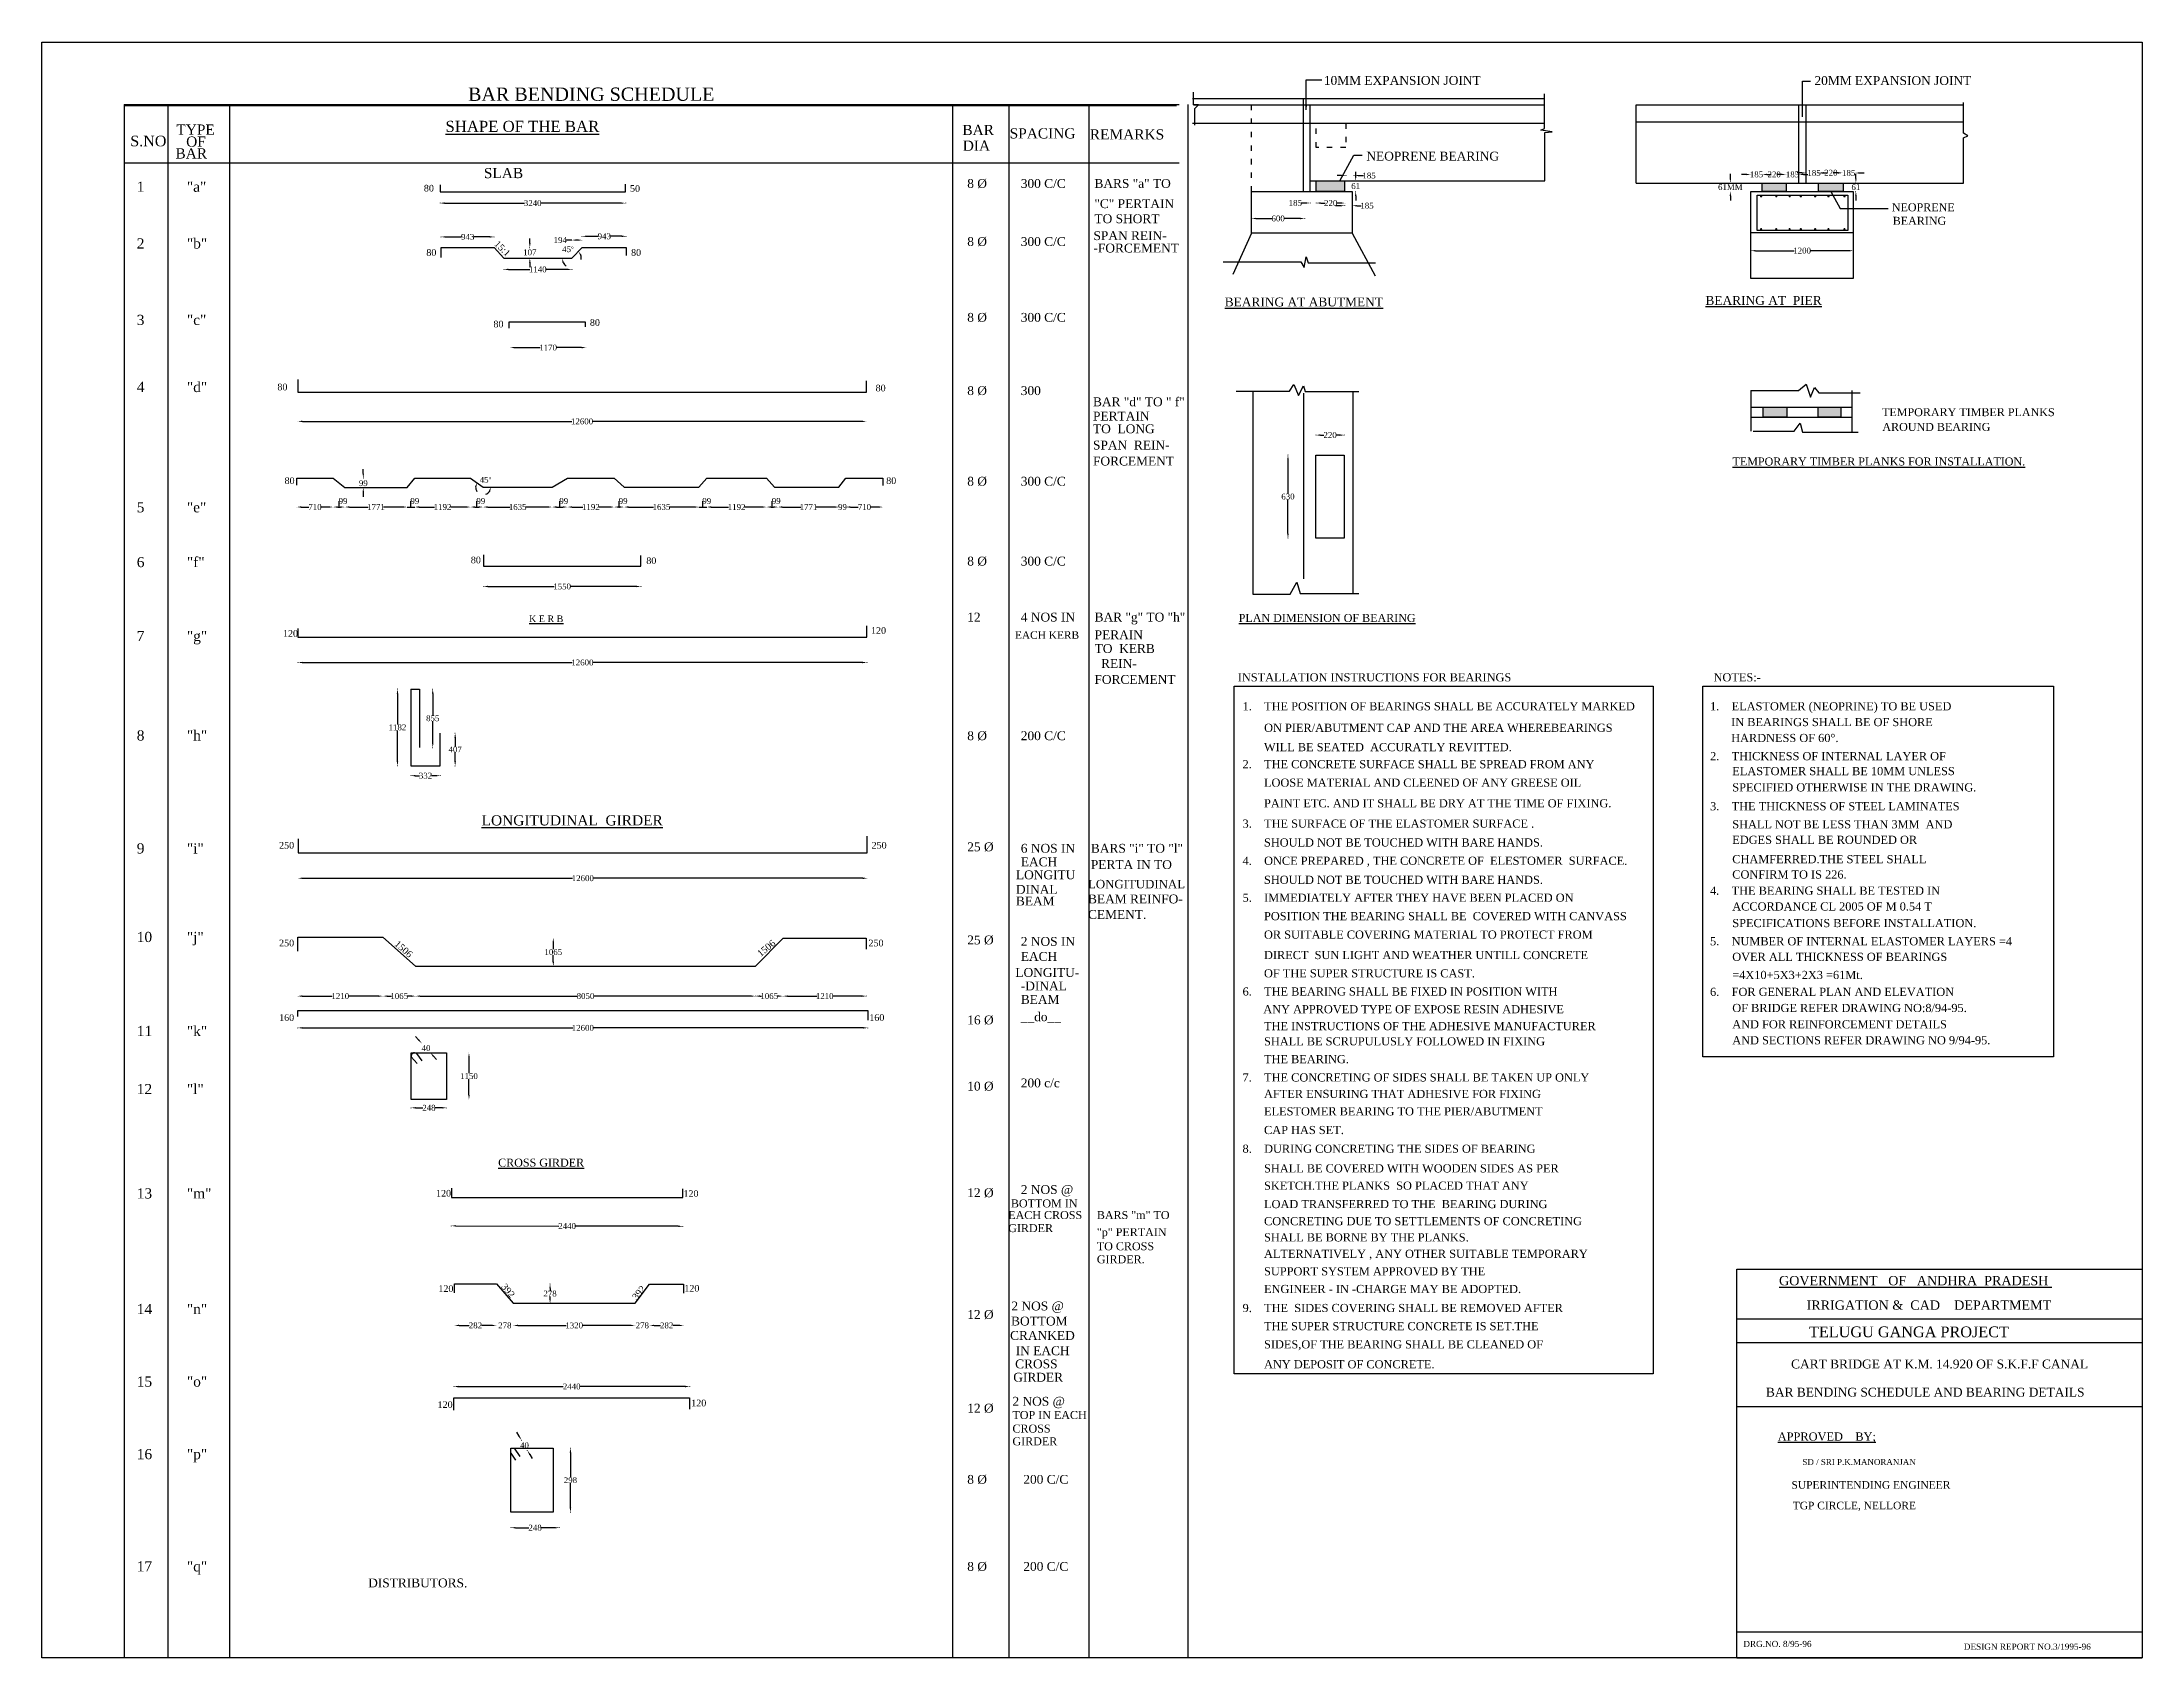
# Model space of a CAD drawing. Header units: millimetres. Extents: x -51840 to -5296, y 21153 to 56967.
import ezdxf

# ---------------------------------------------------------------- set-up
doc = ezdxf.new("R2010")
doc.units = ezdxf.units.MM
doc.header["$MEASUREMENT"] = 0
doc.linetypes.add('ACAD_ISO03W100', pattern=[30, 12, -18])
for name, color, linetype in [('DIM', 5, 'Continuous'), ('DO LINE', 3, 'Continuous'), ('DWG.LINE', 10, 'Continuous'), ('HATCH', 2, 'Continuous'), ('TEXT', 7, 'Continuous')]:
    doc.layers.add(name, color=color, linetype=linetype)
doc.layers.add('TITLE', color=7, linetype='Continuous', lineweight=30)
doc.styles.get("Standard").update_dxf_attribs({"font": 'times.ttf', "height": 130})
doc.dimstyles.get("Standard").update_dxf_attribs({"dimtxt": 130, "dimasz": 100, "dimexe": 0.18, "dimexo": 0.0625, "dimgap": 0.09, "dimtad": 0, "dimtih": 1, "dimtoh": 1, "dimdec": 0, "dimzin": 0, "dimdsep": 46, "dimtxsty": 'Standard', "dimcen": 300, "dimclrd": 5, "dimclre": 5, "dimclrt": 4, "dimadec": 0, "dimazin": 0, "dimtfac": 1, "dimtdec": 0, "dimtofl": 0, "dimtmove": 0, "dimatfit": 3, "dimfxl": 0, "dimtolj": 1, "dimtzin": 0, "dimarcsym": 0})

msp = doc.modelspace()

# ---------------------------------------------------------------- texts
at = {"layer": 'TEXT', "ltscale": 0.2}
for s, height, p in [('BAR BENDING SCHEDULE', 294.468, (-42397.1, 55663.4)), ('10MM EXPANSION JOINT', 196.312, (-23429.3, 56017.9)), ('20MM EXPANSION JOINT', 196.312, (-12556, 56014.2)), ('TYPE', 225.76, (-48862.5, 54913.3)), ('BAR', 225.76, (-31441.9, 54905.3)), ('SPACING', 225.76, (-30393.7, 54829.2)), ('REMARKS', 225.76, (-28616.6, 54806.7)), ('S.NO', 235.57, (-49883.5, 54655.2)), ('BAR', 225.76, (-48883, 54384.9)), ('OF', 225.76, (-48645.2, 54647.1)), ('DIA', 225.76, (-31432.9, 54556.8)), ('NEOPRENE BEARING', 196.312, (-22487, 54339.6)), ('SLAB', 225.76, (-42047.7, 53949.9)), ('1', 225.8, (-49740, 53647.7)), ('"a"', 225.76, (-48628.6, 53647.7)), ('80', 147.23, (-43376.9, 53653.9)), ('50', 147.23, (-38807.5, 53647.7)), ('8 %%C', 196.31, (-31333.2, 53733.5)), ('300 C/C', 196.31, (-30146.6, 53733.5)), ('BARS "a" TO', 196.312, (-28514.3, 53733.5)), ('TO SHORT', 196.31, (-28514.3, 52951.8)), ('"C" PERTAIN', 196.312, (-28514.3, 53285.9)), ('NEOPRENE', 176.68, (-10841.4, 53215.7)), ('BEARING', 176.68, (-10821.2, 52915.9)), ('2', 225.8, (-49740, 52389.9)), ('"b"', 225.76, (-48628.6, 52389.9)), ('8 %%C', 196.31, (-31333.2, 52447.1)), ('300 C/C', 196.31, (-30146.6, 52447.1)), ('SPAN REIN-', 196.31, (-28536.1, 52577.6)), ('80', 147.23, (-43321.7, 52228.7)), ('80', 147.23, (-38783.7, 52228.7)), ('-FORCEMENT', 196.31, (-28536.1, 52302.6)), ('3', 225.8, (-49740, 50695.1)), ('"c"', 225.76, (-48628.6, 50695.1)), ('80', 147.23, (-41834.6, 50642.1)), ('80', 147.23, (-39697.1, 50677.3)), ('8 %%C', 196.31, (-31333.2, 50766.6)), ('300 C/C', 196.31, (-30146.6, 50766.6)), ('4', 225.8, (-49740, 49209)), ('"d"', 225.76, (-48628.6, 49209)), ('80', 147.23, (-46622.6, 49247.9)), ('80', 147.23, (-33364.5, 49224.7)), ('8 %%C', 196.31, (-31333.2, 49142.5)), ('300 ', 196.31, (-30146.6, 49142.5)), ('BAR "d" TO " f"', 196.312, (-28546.1, 48894.4)), ('TO  LONG', 196.31, (-28546.1, 48296.6)), ('PERTAIN', 196.31, (-28546.1, 48578.6)), ('TEMPORARY TIMBER PLANKS', 176.681, (-11057, 48674.9)), ('AROUND BEARING', 176.681, (-11050.7, 48347.6)), ('SPAN  REIN-', 196.312, (-28546.1, 47935.7)), ('FORCEMENT', 196.31, (-28546.1, 47581.7)), ('%%UTEMPORARY TIMBER PLANKS FOR INSTALLATION.', 176.681, (-14372.2, 47582.4)), ('80', 147.23, (-46464.5, 47172)), ('80', 147.23, (-33129.7, 47172)), ('8 %%C', 196.31, (-31333.2, 47134.9)), ('300 C/C', 196.31, (-30146.6, 47134.9)), ('5', 225.8, (-49740, 46542.5)), ('"e"', 225.76, (-48628.6, 46542.5)), ('6', 225.8, (-49740, 45328.4)), ('"f"', 225.76, (-48628.6, 45328.4)), ('80', 147.23, (-42335.8, 45414)), ('80', 147.23, (-38446.7, 45398.5)), ('8 %%C', 196.31, (-31333.2, 45364.2)), ('300 C/C', 196.31, (-30146.6, 45364.2)), ('12', 196.31, (-31333.2, 44123.5)), ('4 NOS IN', 196.31, (-30146.6, 44123.5)), ('BAR "g" TO "h"', 196.312, (-28510, 44123.5)), ('7', 225.8, (-49740, 43691)), ('"g"', 225.76, (-48628.6, 43691)), ('120', 147.23, (-46499.9, 43786.5)), ('120', 147.23, (-33466.1, 43852.1)), (' EACH KERB', 166.87, (-30338.6, 43740.1)), ('PERAIN', 196.31, (-28510, 43730.8)), ('TO  KERB', 196.31, (-28510, 43426.7)), ('  REIN-', 196.31, (-28514.3, 43095.6)), ('FORCEMENT', 196.31, (-28514.3, 42741.6)), ('INSTALLATION INSTRUCTIONS FOR BEARINGS', 180.817, (-25337, 42797.1)), ('NOTES:-', 180.82, (-14792, 42797.1)), ('1.    THE POSITION OF BEARINGS SHALL BE ACCURATELY MARKED ', 180.817, (-25231.4, 42155.4)), ('1.    ELASTOMER (NEOPRINE) TO BE USED', 180.817, (-14869.6, 42155.4)), ('IN BEARINGS SHALL BE OF SHORE ', 180.817, (-14401.7, 41805.5)), ('8', 225.8, (-49740, 41486.4)), ('"h"', 225.76, (-48628.6, 41486.4)), ('8 %%C', 196.31, (-31333.2, 41494.1)), ('200 C/C', 196.31, (-30146.6, 41494.1)), ('WILL BE SEATED  ACCURATLY REVITTED.', 180.817, (-24756.4, 41249.4)), ('       ON PIER/ABUTMENT CAP AND THE AREA WHEREBEARINGS', 180.817, (-25231.4, 41678.4)), ('HARDNESS OF 60%%D.', 180.817, (-14401.7, 41452.7)), ('2.    THE CONCRETE SURFACE SHALL BE SPREAD FROM ANY ', 180.817, (-25231.4, 40872.1)), ('2.    THICKNESS OF INTERNAL LAYER OF ', 180.817, (-14869.6, 41049.7)), ('LOOSE MATERIAL AND CLEENED OF ANY GREESE OIL ', 180.817, (-24756.4, 40462.4)), ('ELASTOMER SHALL BE 10MM UNLESS', 180.817, (-14377.2, 40718.3)), ('SPECIFIED OTHERWISE IN THE DRAWING.', 180.817, (-14377.2, 40357.7)), ('PAINT ETC. AND IT SHALL BE DRY AT THE TIME OF FIXING.', 180.817, (-24756.4, 40005)), ('3.    THE THICKNESS OF STEEL LAMINATES  ', 180.817, (-14869.6, 39939.6)), ('3.    THE SURFACE OF THE ELASTOMER SURFACE .', 180.817, (-25231.4, 39554.3)), ('SHALL NOT BE LESS THAN 3MM  AND ', 180.817, (-14377.2, 39539.5)), ('9', 225.8, (-49740, 38982.2)), ('"i"', 225.76, (-48628.6, 38982.2)), ('250', 147.23, (-46585.3, 39091)), ('250', 147.23, (-33453.5, 39091)), ('25 %%C', 196.31, (-31333.2, 39031.6)), ('6 NOS IN', 196.31, (-30146.6, 38999.7)), ('BARS "i" TO "l"', 196.312, (-28593.1, 38999.7)), ('SHOULD NOT BE TOUCHED WITH BARE HANDS.', 180.817, (-24756.4, 39136.4)), ('EDGES SHALL BE ROUNDED OR', 180.817, (-14377.2, 39195.3)), ('EACH', 196.31, (-30146.6, 38697.9)), ('PERTA IN TO', 196.312, (-28593.1, 38638.5)), ('4.    ONCE PREPARED , THE CONCRETE OF  ELESTOMER  SURFACE.', 180.817, (-25231.4, 38731.2)), ('CHAMFERRED.THE STEEL SHALL ', 180.817, (-14377.2, 38766.8)), ('LONGITU', 196.31, (-30254.1, 38411.7)), ('DINAL', 196.31, (-30254.1, 38089.7)), ('LONGITUDINAL', 188.46, (-28656.6, 38209.5)), ('SHOULD NOT BE TOUCHED WITH BARE HANDS.', 180.817, (-24756.4, 38309.2)), ('4.    THE BEARING SHALL BE TESTED IN', 180.817, (-14869.6, 38068.6)), ('CONFIRM TO IS 226.', 180.817, (-14377.2, 38427.8)), ('BEAM', 196.31, (-30254.1, 37830.9)), ('BEAM REINFO-', 196.312, (-28656.6, 37876.5)), ('CEMENT.', 196.31, (-28656.6, 37533.1)), ('5.    IMMEDIATELY AFTER THEY HAVE BEEN PLACED ON ', 180.817, (-25231.4, 37912.6)), ('ACCORDANCE CL 2005 OF M 0.54 T', 180.817, (-14377.2, 37719)), ('10', 225.76, (-49740, 37019.6)), ('"j"', 225.76, (-48628.6, 37019.6)), ('POSITION THE BEARING SHALL BE  COVERED WITH CANVASS', 180.817, (-24756.4, 37504.1)), ('OR SUITABLE COVERING MATERIAL TO PROTECT FROM', 180.817, (-24756.4, 37094.5)), ('SPECIFICATIONS BEFORE INSTALLATION.', 180.817, (-14377.2, 37350.2)), ('250', 147.23, (-46585.3, 36924.9)), ('250', 147.23, (-33522.2, 36924.9)), ('25 %%C', 196.31, (-31333.2, 36968)), ('EACH', 196.31, (-30146.6, 36603.2)), ('2 NOS IN', 196.31, (-30146.6, 36936.1)), ('DIRECT  SUN LIGHT AND WEATHER UNTILL CONCRETE', 180.817, (-24756.4, 36642)), ('5.    NUMBER OF INTERNAL ELASTOMER LAYERS =4', 180.817, (-14869.6, 36947.3)), ('OVER ALL THICKNESS OF BEARINGS', 180.817, (-14377.2, 36602.2)), ('LONGITU-', 196.31, (-30266.4, 36248.2)), ('OF THE SUPER STRUCTURE IS CAST.', 180.817, (-24756.4, 36237.3)), ('=4X10+5X3+2X3 =61Mt.', 180.817, (-14377.2, 36200.5)), ('BEAM', 196.31, (-30146.6, 35650.2)), ('-DINAL', 196.31, (-30146.6, 35949.2)), ('6.    THE BEARING SHALL BE FIXED IN POSITION WITH', 180.817, (-25231.4, 35833.4)), ('6.    FOR GENERAL PLAN AND ELEVATION ', 180.817, (-14869.6, 35826)), ('160', 147.23, (-46585.3, 35272.7)), ('160', 147.23, (-33503.8, 35272.7)), ('16 %%C', 196.31, (-31333.2, 35195.3)), ('__do__', 196.31, (-30146.6, 35265.9)), (' ANY APPROVED TYPE OF EXPOSE RESIN ADHESIVE ', 180.817, (-24839.7, 35441)), ('OF BRIDGE REFER DRAWING NO:8/94-95.', 180.817, (-14377.2, 35468.6)), ('11', 225.76, (-49740, 34935.6)), ('"k"', 225.76, (-48628.6, 34935.6)), ('THE INSTRUCTIONS OF THE ADHESIVE MANUFACTURER ', 180.817, (-24755.4, 35066.6)), ('SHALL BE SCRUPULUSLY FOLLOWED IN FIXING ', 180.817, (-24755.4, 34729.8)), ('AND FOR REINFORCEMENT DETAILS', 180.817, (-14377.2, 35106.8)), ('AND SECTIONS REFER DRAWING NO 9/94-95.', 180.817, (-14377.2, 34752.8)), ('THE BEARING.', 180.817, (-24755.4, 34334.2)), ('200 c/c', 196.31, (-30146.6, 33799.3)), ('7.    THE CONCRETING OF SIDES SHALL BE TAKEN UP ONLY ', 180.817, (-25231.4, 33929.5)), ('12', 225.76, (-49740, 33648.8)), ('"l"', 225.76, (-48628.6, 33648.8)), ('10 %%C', 196.31, (-31333.2, 33728.6)), ('AFTER ENSURING THAT ADHESIVE FOR FIXING', 180.817, (-24755.4, 33563.6)), ('ELESTOMER BEARING TO THE PIER/ABUTMENT', 180.817, (-24755.4, 33178)), ('CAP HAS SET.', 180.817, (-24755.4, 32764.2)), ('8.    DURING CONCRETING THE SIDES OF BEARING ', 180.817, (-25231.4, 32349.2)), ('SHALL BE COVERED WITH WOODEN SIDES AS PER ', 180.817, (-24755.4, 31913.8)), ('SKETCH.THE PLANKS  SO PLACED THAT ANY ', 180.817, (-24755.4, 31530.5)), ('13', 225.76, (-49740, 31337.1)), ('"m"', 225.76, (-48628.6, 31337.1)), ('120', 147.23, (-43106.8, 31379.5)), ('120', 147.23, (-37623.3, 31373.6)), ('12 %%C', 196.31, (-31333.2, 31366.3)), ('BOTTOM IN', 176.68, (-30365.2, 31139.2)), ('2 NOS @', 196.31, (-30146.6, 31437)), ('LOAD TRANSFERRED TO THE  BEARING DURING ', 180.817, (-24755.4, 31122.7)), ('EACH CROSS', 176.68, (-30424.9, 30881.1)), ('GIRDER', 176.68, (-30424.9, 30591.2)), ('BARS "m" TO', 176.681, (-28460.9, 30881.1)), ('CONCRETING DUE TO SETTLEMENTS OF CONCRETING ', 180.817, (-24755.4, 30744)), ('TO CROSS', 176.68, (-28460.9, 30189.8)), ('"p" PERTAIN', 176.681, (-28460.9, 30502)), ('SHALL BE BORNE BY THE PLANKS.', 180.817, (-24755.4, 30385.1)), ('GIRDER.', 176.68, (-28460.9, 29899.9)), ('ALTERNATIVELY , ANY OTHER SUITABLE TEMPORARY ', 180.817, (-24755.4, 30020.3)), ('SUPPORT SYSTEM APPROVED BY THE ', 180.817, (-24755.4, 29632.6)), ('120', 147.23, (-43055.2, 29266.2)), ('120', 147.23, (-37603.4, 29272.9)), ('ENGINEER - IN -CHARGE MAY BE ADOPTED.', 180.817, (-24755.4, 29240.7)), ('14', 225.76, (-49740, 28774.8)), ('"n"', 225.76, (-48628.6, 28774.8)), ('12 %%C', 196.31, (-31333.2, 28667.9)), ('2 NOS @', 196.31, (-30354.5, 28856)), ('9.    THE  SIDES COVERING SHALL BE REMOVED AFTER', 180.817, (-25231.4, 28819.9)), ('CRANKED', 196.31, (-30383.6, 28202.8)), ('BOTTOM', 196.31, (-30362.8, 28522.1)), ('THE SUPER STRUCTURE CONCRETE IS SET.THE ', 180.817, (-24755.4, 28416.6)), ('IN EACH', 196.31, (-30258.9, 27863.7)), ('SIDES,OF THE BEARING SHALL BE CLEANED OF ', 180.817, (-24755.4, 28014.4)), ('GIRDER', 196.31, (-30312.9, 27277)), ('CROSS', 196.31, (-30271.4, 27571.7)), ('ANY DEPOSIT OF CONCRETE.', 180.817, (-24755.4, 27572.9)), ('15', 225.76, (-49740, 27166.9)), ('"o"', 225.76, (-48628.6, 27166.9)), ('120', 147.23, (-43072.7, 26695)), ('120', 147.23, (-37450.6, 26730.8)), ('12 %%C', 196.31, (-31333.2, 26591.8)), ('TOP IN EACH', 176.681, (-30331.4, 26450.1)), ('2 NOS @', 196.31, (-30331.4, 26744)), ('CROSS', 176.68, (-30331.4, 26148.7)), ('16', 225.76, (-49740, 25559)), ('"p"', 225.76, (-48628.6, 25559)), ('GIRDER', 176.68, (-30331.4, 25866.2)), ('8 %%C', 196.31, (-31333.2, 25013.3)), ('200 C/C', 196.31, (-30090.6, 25013.3)), ('17', 225.76, (-49740, 23071.2)), ('"q"', 225.76, (-48628.6, 23071.2)), ('8 %%C', 196.31, (-31333.2, 23083.3)), ('200 C/C', 196.31, (-30090.6, 23083.3)), ('DISTRIBUTORS.', 196.312, (-44611.8, 22718.2))]:
    msp.add_text(s, height=height, dxfattribs=at).set_placement(p)
for s, rotation, p in [('15:1', 315.72301, (-41829, 52477.1)), ('1506', 318.45643, (-44039.4, 36958.6)), ('1506', 39.51579, (-35911, 36685.7)), ('392', 310.57551, (-41672.6, 29374)), ('392', 50.54695, (-38660.6, 29074.6))]:
    msp.add_text(s, height=147.23, rotation=rotation, dxfattribs=at).set_placement(p)
at = {"layer": 'TITLE', "ltscale": 0.2}
for s, height, p in [('%%USHAPE OF THE BAR', 245.39, (-42898.1, 54974.7)), ('%%UBEARING AT ABUTMENT', 196.312, (-25627, 51107.2)), ('%%UBEARING AT  PIER', 196.312, (-14972.4, 51141.3)), ('%%UK E R B', 147.23, (-41045.3, 44110.7)), ('%%UPLAN DIMENSION OF BEARING', 176.681, (-25316.9, 44114.4)), ('%%ULONGITUDINAL  GIRDER', 225.759, (-42096.9, 39604.4)), ('%%UCROSS GIRDER', 176.681, (-41730.5, 32042.6))]:
    msp.add_text(s, height=height, dxfattribs=at).set_placement(p)
at = {"layer": 'TITLE', "lineweight": 30}
for s, height, p in [('%%UGOVERNMENT   OF   ANDHRA  PRADESH ', 206.795, (-13341, 29412.6)), ('IRRIGATION &  CAD    DEPARTMEMT ', 206.795, (-12730.7, 28870.3)), ('TELUGU GANGA PROJECT', 237.888, (-12676.9, 28261.5)), ('CART BRIDGE AT K.M. 14.920 OF S.K.F.F CANAL', 196.337, (-13073.6, 27570.4)), ('BAR BENDING SCHEDULE AND BEARING DETAILS', 196.337, (-13630.5, 26945.8)), ('%%UAPPROVED    BY;', 181.247, (-13369.5, 25970)), ('SD / SRI P.K.MANORANJAN', 131.587, (-12823, 25431)), ('SUPERINTENDING ENGINEER', 168.289, (-13065.3, 24904.6)), ('TGP CIRCLE, NELLORE', 168.289, (-13037.6, 24447.8)), ('DRG.NO. 8/95-96', 134.991, (-14132.6, 21397.5)), ('DESIGN REPORT NO.3/1995-96', 134.991, (-9245.3, 21336.8))]:
    msp.add_text(s, height=height, dxfattribs=at).set_placement(p)

# ---------------------------------------------------------------- blocks, each defined once
blk = doc.blocks.new('*D51')
at = {"layer": 'Defpoints', "color": 0, "ltscale": 0.2}
for p in [(-43019, 53648), (-38910, 53648), (-38910, 53396)]:
    blk.add_point(p, dxfattribs=at)
at = {"layer": 'DIM', "color": 5, "lineweight": -2, "ltscale": 0.2}
for p, q in [((-43019, 53401), (-43019, 53396)), ((-42919, 53396), (-41149, 53396)), ((-39010, 53396), (-40780, 53396)), ((-38910, 53401), (-38910, 53396))]:
    blk.add_line(p, q, dxfattribs=at)
at = {"layer": 'DIM', "color": 5, "ltscale": 0.2}
for points in [[(-42919, 53413), (-42919, 53380), (-43019, 53396)], [(-39010, 53413), (-39010, 53380), (-38910, 53396)]]:
    blk.add_solid(points, dxfattribs=at)
at = {"layer": 'DIM', "color": 4, "ltscale": 0.2, "insert": (-40965, 53396), "char_height": 130, "attachment_point": 5}
blk.add_mtext('\\A1;3240', dxfattribs=at)
blk = doc.blocks.new('*D52')
at = {"layer": 'Defpoints', "color": 0, "ltscale": 0.2}
for p in [(-41818, 52648), (-42995, 52413), (-41818, 52413)]:
    blk.add_point(p, dxfattribs=at)
at = {"layer": 'DIM', "color": 5, "lineweight": -2, "ltscale": 0.2}
for p, q in [((-42995, 52643), (-42995, 52648)), ((-42895, 52648), (-42539, 52648)), ((-41918, 52648), (-42274, 52648)), ((-41818, 52643), (-41818, 52648))]:
    blk.add_line(p, q, dxfattribs=at)
at = {"layer": 'DIM', "color": 5, "ltscale": 0.2}
for points in [[(-42895, 52664), (-42895, 52631), (-42995, 52648)], [(-41918, 52664), (-41918, 52631), (-41818, 52648)]]:
    blk.add_solid(points, dxfattribs=at)
at = {"layer": 'DIM', "color": 4, "ltscale": 0.2, "insert": (-42406, 52648), "char_height": 130, "attachment_point": 5}
blk.add_mtext('\\A1;943', dxfattribs=at)
blk = doc.blocks.new('*D53')
at = {"layer": 'Defpoints', "color": 0, "ltscale": 0.2}
for p in [(-41603, 52178), (-40100, 52178), (-40100, 51927)]:
    blk.add_point(p, dxfattribs=at)
at = {"layer": 'DIM', "color": 5, "lineweight": -2, "ltscale": 0.2}
for p, q in [((-41603, 51932), (-41603, 51927)), ((-41503, 51927), (-41029, 51927)), ((-40200, 51927), (-40674, 51927)), ((-40100, 51932), (-40100, 51927))]:
    blk.add_line(p, q, dxfattribs=at)
at = {"layer": 'DIM', "color": 5, "ltscale": 0.2}
for points in [[(-41503, 51944), (-41503, 51910), (-41603, 51927)], [(-40200, 51944), (-40200, 51910), (-40100, 51927)]]:
    blk.add_solid(points, dxfattribs=at)
at = {"layer": 'DIM', "color": 4, "ltscale": 0.2, "insert": (-40852, 51927), "char_height": 130, "attachment_point": 5}
blk.add_mtext('\\A1;1140', dxfattribs=at)
blk = doc.blocks.new('*D54')
at = {"layer": 'Defpoints', "color": 0, "ltscale": 0.2}
for p in [(-38891, 52661), (-39865, 52413), (-38891, 52413)]:
    blk.add_point(p, dxfattribs=at)
at = {"layer": 'DIM', "color": 5, "lineweight": -2, "ltscale": 0.2}
for p, q in [((-39865, 52656), (-39865, 52661)), ((-39765, 52661), (-39510, 52661)), ((-38991, 52661), (-39245, 52661)), ((-38891, 52656), (-38891, 52661))]:
    blk.add_line(p, q, dxfattribs=at)
at = {"layer": 'DIM', "color": 5, "ltscale": 0.2}
for points in [[(-39765, 52678), (-39765, 52644), (-39865, 52661)], [(-38991, 52678), (-38991, 52644), (-38891, 52661)]]:
    blk.add_solid(points, dxfattribs=at)
at = {"layer": 'DIM', "color": 4, "ltscale": 0.2, "insert": (-39378, 52661), "char_height": 130, "attachment_point": 5}
blk.add_mtext('\\A1;943', dxfattribs=at)
blk = doc.blocks.new('*D55')
at = {"layer": 'Defpoints', "color": 0, "ltscale": 0.2}
for p in [(-41047, 52413), (-41047, 52178), (-41028, 52413)]:
    blk.add_point(p, dxfattribs=at)
at = {"layer": 'DIM', "color": 5, "lineweight": -2, "ltscale": 0.2}
for p, q in [((-41028, 52513), (-41028, 52613)), ((-41033, 52413), (-41028, 52413)), ((-41033, 52178), (-41028, 52178)), ((-41028, 52078), (-41028, 51978))]:
    blk.add_line(p, q, dxfattribs=at)
at = {"layer": 'DIM', "color": 5, "ltscale": 0.2}
for points in [[(-41045, 52513), (-41011, 52513), (-41028, 52413)], [(-41045, 52078), (-41011, 52078), (-41028, 52178)]]:
    blk.add_solid(points, dxfattribs=at)
at = {"layer": 'DIM', "color": 4, "ltscale": 0.2, "insert": (-41028, 52306), "char_height": 130, "attachment_point": 5}
blk.add_mtext('\\A1;107', dxfattribs=at)
blk = doc.blocks.new('*D2')
at = {"layer": 'Defpoints', "color": 0, "ltscale": 0.2}
for p in [(-41462, 50219), (-39781, 50219), (-39781, 50195)]:
    blk.add_point(p, dxfattribs=at)
at = {"layer": 'DIM', "color": 5, "lineweight": -2, "ltscale": 0.2}
for p, q in [((-41462, 50200), (-41462, 50195)), ((-41362, 50195), (-40799, 50195)), ((-39881, 50195), (-40444, 50195)), ((-39781, 50200), (-39781, 50195))]:
    blk.add_line(p, q, dxfattribs=at)
at = {"layer": 'DIM', "color": 5, "ltscale": 0.2}
for points in [[(-41362, 50212), (-41362, 50178), (-41462, 50195)], [(-39881, 50212), (-39881, 50178), (-39781, 50195)]]:
    blk.add_solid(points, dxfattribs=at)
at = {"layer": 'DIM', "color": 4, "ltscale": 0.2, "insert": (-40622, 50195), "char_height": 130, "attachment_point": 5}
blk.add_mtext('\\A1;1170', dxfattribs=at)
blk = doc.blocks.new('*D3')
at = {"layer": 'Defpoints', "color": 0, "ltscale": 0.2}
for p in [(-46170, 48537), (-33570, 48559), (-33570, 48537)]:
    blk.add_point(p, dxfattribs=at)
at = {"layer": 'DIM', "color": 5, "lineweight": -2, "ltscale": 0.2}
for p, q in [((-46170, 48554), (-46170, 48559)), ((-46070, 48559), (-40095, 48559)), ((-33670, 48559), (-39644, 48559)), ((-33570, 48554), (-33570, 48559))]:
    blk.add_line(p, q, dxfattribs=at)
at = {"layer": 'DIM', "color": 5, "ltscale": 0.2}
for points in [[(-46070, 48576), (-46070, 48543), (-46170, 48559)], [(-33670, 48576), (-33670, 48543), (-33570, 48559)]]:
    blk.add_solid(points, dxfattribs=at)
at = {"layer": 'DIM', "color": 4, "ltscale": 0.2, "insert": (-39870, 48559), "char_height": 130, "attachment_point": 5}
blk.add_mtext('\\A1;12600', dxfattribs=at)
blk = doc.blocks.new('*D4')
at = {"layer": 'Defpoints', "color": 0, "ltscale": 0.2}
for p in [(-46194, 46657), (-45385, 46661), (-45385, 46657)]:
    blk.add_point(p, dxfattribs=at)
at = {"layer": 'DIM', "color": 5, "lineweight": -2, "ltscale": 0.2}
for p, q in [((-46194, 46657), (-46194, 46661)), ((-46094, 46661), (-45927, 46661)), ((-45485, 46661), (-45653, 46661)), ((-45385, 46657), (-45385, 46661))]:
    blk.add_line(p, q, dxfattribs=at)
at = {"layer": 'DIM', "color": 5, "ltscale": 0.2}
for points in [[(-46094, 46678), (-46094, 46644), (-46194, 46661)], [(-45485, 46678), (-45485, 46644), (-45385, 46661)]]:
    blk.add_solid(points, dxfattribs=at)
at = {"layer": 'DIM', "color": 4, "ltscale": 0.2, "insert": (-45790, 46661), "char_height": 130, "attachment_point": 5}
blk.add_mtext('\\A1;710', dxfattribs=at)
blk = doc.blocks.new('*D5')
at = {"layer": 'Defpoints', "color": 0, "ltscale": 0.2}
for p in [(-45385, 46657), (-45127, 46661), (-45127, 46642)]:
    blk.add_point(p, dxfattribs=at)
at = {"layer": 'DIM', "color": 5, "lineweight": -2, "ltscale": 0.2}
for p, q in [((-45385, 46657), (-45385, 46661)), ((-45285, 46661), (-45227, 46661)), ((-45256, 46661), (-45256, 46794)), ((-45256, 46794), (-45256, 46794)), ((-45127, 46656), (-45127, 46661))]:
    blk.add_line(p, q, dxfattribs=at)
at = {"layer": 'DIM', "color": 5, "ltscale": 0.2}
for points in [[(-45285, 46678), (-45285, 46644), (-45385, 46661)], [(-45227, 46678), (-45227, 46644), (-45127, 46661)]]:
    blk.add_solid(points, dxfattribs=at)
at = {"layer": 'DIM', "color": 4, "ltscale": 0.2, "insert": (-45168, 46794), "char_height": 130, "attachment_point": 5}
blk.add_mtext('\\A1;99', dxfattribs=at)
blk = doc.blocks.new('*D6')
at = {"layer": 'Defpoints', "color": 0, "ltscale": 0.2}
for p in [(-45127, 46642), (-43750, 46661), (-43750, 46646)]:
    blk.add_point(p, dxfattribs=at)
at = {"layer": 'DIM', "color": 5, "lineweight": -2, "ltscale": 0.2}
for p, q in [((-45127, 46656), (-45127, 46661)), ((-45027, 46661), (-44608, 46661)), ((-43850, 46661), (-44270, 46661)), ((-43750, 46656), (-43750, 46661))]:
    blk.add_line(p, q, dxfattribs=at)
at = {"layer": 'DIM', "color": 5, "ltscale": 0.2}
for points in [[(-45027, 46678), (-45027, 46644), (-45127, 46661)], [(-43850, 46678), (-43850, 46644), (-43750, 46661)]]:
    blk.add_solid(points, dxfattribs=at)
at = {"layer": 'DIM', "color": 4, "ltscale": 0.2, "insert": (-44439, 46661), "char_height": 130, "attachment_point": 5}
blk.add_mtext('\\A1;1771', dxfattribs=at)
blk = doc.blocks.new('*D7')
at = {"layer": 'Defpoints', "color": 0, "ltscale": 0.2}
for p in [(-43750, 46646), (-43580, 46661), (-43580, 46656)]:
    blk.add_point(p, dxfattribs=at)
at = {"layer": 'DIM', "color": 5, "lineweight": -2, "ltscale": 0.2}
for p, q in [((-43850, 46661), (-43950, 46661)), ((-43750, 46656), (-43750, 46661)), ((-43750, 46661), (-43580, 46661)), ((-43665, 46661), (-43665, 46794)), ((-43665, 46794), (-43665, 46794)), ((-43580, 46656), (-43580, 46661)), ((-43480, 46661), (-43380, 46661))]:
    blk.add_line(p, q, dxfattribs=at)
at = {"layer": 'DIM', "color": 5, "ltscale": 0.2}
for points in [[(-43850, 46678), (-43850, 46644), (-43750, 46661)], [(-43480, 46678), (-43480, 46644), (-43580, 46661)]]:
    blk.add_solid(points, dxfattribs=at)
at = {"layer": 'DIM', "color": 4, "ltscale": 0.2, "insert": (-43577, 46794), "char_height": 130, "attachment_point": 5}
blk.add_mtext('\\A1;99', dxfattribs=at)
blk = doc.blocks.new('*D8')
at = {"layer": 'Defpoints', "color": 0, "ltscale": 0.2}
for p in [(-43580, 46656), (-42346, 46661), (-42346, 46590)]:
    blk.add_point(p, dxfattribs=at)
at = {"layer": 'DIM', "color": 5, "lineweight": -2, "ltscale": 0.2}
for p, q in [((-43580, 46656), (-43580, 46661)), ((-43480, 46661), (-43140, 46661)), ((-42446, 46661), (-42786, 46661)), ((-42346, 46656), (-42346, 46661))]:
    blk.add_line(p, q, dxfattribs=at)
at = {"layer": 'DIM', "color": 5, "ltscale": 0.2}
for points in [[(-43480, 46678), (-43480, 46644), (-43580, 46661)], [(-42446, 46678), (-42446, 46644), (-42346, 46661)]]:
    blk.add_solid(points, dxfattribs=at)
at = {"layer": 'DIM', "color": 4, "ltscale": 0.2, "insert": (-42963, 46661), "char_height": 130, "attachment_point": 5}
blk.add_mtext('\\A1;1192', dxfattribs=at)
blk = doc.blocks.new('*D9')
at = {"layer": 'Defpoints', "color": 0, "ltscale": 0.2}
for p in [(-42346, 46590), (-42061, 46661), (-42061, 46576)]:
    blk.add_point(p, dxfattribs=at)
at = {"layer": 'DIM', "color": 5, "lineweight": -2, "ltscale": 0.2}
for p, q in [((-42346, 46656), (-42346, 46661)), ((-42246, 46661), (-42161, 46661)), ((-42203, 46661), (-42203, 46794)), ((-42203, 46794), (-42203, 46794)), ((-42061, 46656), (-42061, 46661))]:
    blk.add_line(p, q, dxfattribs=at)
at = {"layer": 'DIM', "color": 5, "ltscale": 0.2}
for points in [[(-42246, 46678), (-42246, 46644), (-42346, 46661)], [(-42161, 46678), (-42161, 46644), (-42061, 46661)]]:
    blk.add_solid(points, dxfattribs=at)
at = {"layer": 'DIM', "color": 4, "ltscale": 0.2, "insert": (-42115, 46794), "char_height": 130, "attachment_point": 5}
blk.add_mtext('\\A1;99', dxfattribs=at)
blk = doc.blocks.new('*D10')
at = {"layer": 'Defpoints', "color": 0, "ltscale": 0.2}
for p in [(-42061, 46576), (-40536, 46661), (-40536, 46583)]:
    blk.add_point(p, dxfattribs=at)
at = {"layer": 'DIM', "color": 5, "lineweight": -2, "ltscale": 0.2}
for p, q in [((-42061, 46656), (-42061, 46661)), ((-41961, 46661), (-41473, 46661)), ((-40636, 46661), (-41124, 46661)), ((-40536, 46656), (-40536, 46661))]:
    blk.add_line(p, q, dxfattribs=at)
at = {"layer": 'DIM', "color": 5, "ltscale": 0.2}
for points in [[(-41961, 46678), (-41961, 46644), (-42061, 46661)], [(-40636, 46678), (-40636, 46644), (-40536, 46661)]]:
    blk.add_solid(points, dxfattribs=at)
at = {"layer": 'DIM', "color": 4, "ltscale": 0.2, "insert": (-41298, 46661), "char_height": 130, "attachment_point": 5}
blk.add_mtext('\\A1;1635', dxfattribs=at)
blk = doc.blocks.new('*D11')
at = {"layer": 'Defpoints', "color": 0, "ltscale": 0.2}
for p in [(-40536, 46583), (-40193, 46661), (-40193, 46453)]:
    blk.add_point(p, dxfattribs=at)
at = {"layer": 'DIM', "color": 5, "lineweight": -2, "ltscale": 0.2}
for p, q in [((-40536, 46656), (-40536, 46661)), ((-40436, 46661), (-40293, 46661)), ((-40365, 46661), (-40365, 46794)), ((-40365, 46794), (-40365, 46794)), ((-40193, 46656), (-40193, 46661))]:
    blk.add_line(p, q, dxfattribs=at)
at = {"layer": 'DIM', "color": 5, "ltscale": 0.2}
for points in [[(-40436, 46678), (-40436, 46644), (-40536, 46661)], [(-40293, 46678), (-40293, 46644), (-40193, 46661)]]:
    blk.add_solid(points, dxfattribs=at)
at = {"layer": 'DIM', "color": 4, "ltscale": 0.2, "insert": (-40276, 46794), "char_height": 130, "attachment_point": 5}
blk.add_mtext('\\A1;99', dxfattribs=at)
blk = doc.blocks.new('*D12')
at = {"layer": 'Defpoints', "color": 0, "ltscale": 0.2}
for p in [(-39156, 46661), (-40193, 46453), (-39156, 46531)]:
    blk.add_point(p, dxfattribs=at)
at = {"layer": 'DIM', "color": 5, "lineweight": -2, "ltscale": 0.2}
for p, q in [((-40193, 46656), (-40193, 46661)), ((-40093, 46661), (-39852, 46661)), ((-39256, 46661), (-39498, 46661)), ((-39156, 46656), (-39156, 46661))]:
    blk.add_line(p, q, dxfattribs=at)
at = {"layer": 'DIM', "color": 5, "ltscale": 0.2}
for points in [[(-40093, 46678), (-40093, 46644), (-40193, 46661)], [(-39256, 46678), (-39256, 46644), (-39156, 46661)]]:
    blk.add_solid(points, dxfattribs=at)
at = {"layer": 'DIM', "color": 4, "ltscale": 0.2, "insert": (-39675, 46661), "char_height": 130, "attachment_point": 5}
blk.add_mtext('\\A1;1192', dxfattribs=at)
blk = doc.blocks.new('*D13')
at = {"layer": 'Defpoints', "color": 0, "ltscale": 0.2}
for p in [(-38940, 46661), (-39156, 46531), (-38940, 46483)]:
    blk.add_point(p, dxfattribs=at)
at = {"layer": 'DIM', "color": 5, "lineweight": -2, "ltscale": 0.2}
for p, q in [((-39156, 46656), (-39156, 46661)), ((-39056, 46661), (-39040, 46661)), ((-39048, 46661), (-39048, 46794)), ((-39048, 46794), (-39048, 46794)), ((-38940, 46656), (-38940, 46661))]:
    blk.add_line(p, q, dxfattribs=at)
at = {"layer": 'DIM', "color": 5, "ltscale": 0.2}
for points in [[(-39056, 46678), (-39056, 46644), (-39156, 46661)], [(-39040, 46678), (-39040, 46644), (-38940, 46661)]]:
    blk.add_solid(points, dxfattribs=at)
at = {"layer": 'DIM', "color": 4, "ltscale": 0.2, "insert": (-38960, 46794), "char_height": 130, "attachment_point": 5}
blk.add_mtext('\\A1;99', dxfattribs=at)
blk = doc.blocks.new('*D14')
at = {"layer": 'Defpoints', "color": 0, "ltscale": 0.2}
for p in [(-37283, 46661), (-38940, 46483), (-37283, 46468)]:
    blk.add_point(p, dxfattribs=at)
at = {"layer": 'DIM', "color": 5, "lineweight": -2, "ltscale": 0.2}
for p, q in [((-38940, 46656), (-38940, 46661)), ((-38840, 46661), (-38286, 46661)), ((-37383, 46661), (-37937, 46661)), ((-37283, 46656), (-37283, 46661))]:
    blk.add_line(p, q, dxfattribs=at)
at = {"layer": 'DIM', "color": 5, "ltscale": 0.2}
for points in [[(-38840, 46678), (-38840, 46644), (-38940, 46661)], [(-37383, 46678), (-37383, 46644), (-37283, 46661)]]:
    blk.add_solid(points, dxfattribs=at)
at = {"layer": 'DIM', "color": 4, "ltscale": 0.2, "insert": (-38111, 46661), "char_height": 130, "attachment_point": 5}
blk.add_mtext('\\A1;1635', dxfattribs=at)
blk = doc.blocks.new('*D15')
at = {"layer": 'Defpoints', "color": 0, "ltscale": 0.2}
for p in [(-37108, 46661), (-37283, 46468), (-37108, 46416)]:
    blk.add_point(p, dxfattribs=at)
at = {"layer": 'DIM', "color": 5, "lineweight": -2, "ltscale": 0.2}
for p, q in [((-37383, 46661), (-37483, 46661)), ((-37283, 46656), (-37283, 46661)), ((-37283, 46661), (-37108, 46661)), ((-37195, 46661), (-37195, 46794)), ((-37195, 46794), (-37195, 46794)), ((-37108, 46656), (-37108, 46661)), ((-37008, 46661), (-36908, 46661))]:
    blk.add_line(p, q, dxfattribs=at)
at = {"layer": 'DIM', "color": 5, "ltscale": 0.2}
for points in [[(-37383, 46678), (-37383, 46644), (-37283, 46661)], [(-37008, 46678), (-37008, 46644), (-37108, 46661)]]:
    blk.add_solid(points, dxfattribs=at)
at = {"layer": 'DIM', "color": 4, "ltscale": 0.2, "insert": (-37107, 46794), "char_height": 130, "attachment_point": 5}
blk.add_mtext('\\A1;99', dxfattribs=at)
blk = doc.blocks.new('*D16')
at = {"layer": 'Defpoints', "color": 0, "ltscale": 0.2}
for p in [(-35782, 46661), (-37108, 46416), (-35782, 46487)]:
    blk.add_point(p, dxfattribs=at)
at = {"layer": 'DIM', "color": 5, "lineweight": -2, "ltscale": 0.2}
for p, q in [((-37108, 46656), (-37108, 46661)), ((-37008, 46661), (-36622, 46661)), ((-35882, 46661), (-36268, 46661)), ((-35782, 46656), (-35782, 46661))]:
    blk.add_line(p, q, dxfattribs=at)
at = {"layer": 'DIM', "color": 5, "ltscale": 0.2}
for points in [[(-37008, 46678), (-37008, 46644), (-37108, 46661)], [(-35882, 46678), (-35882, 46644), (-35782, 46661)]]:
    blk.add_solid(points, dxfattribs=at)
at = {"layer": 'DIM', "color": 4, "ltscale": 0.2, "insert": (-36445, 46661), "char_height": 130, "attachment_point": 5}
blk.add_mtext('\\A1;1192', dxfattribs=at)
blk = doc.blocks.new('*D17')
at = {"layer": 'Defpoints', "color": 0, "ltscale": 0.2}
for p in [(-35528, 46661), (-35782, 46487), (-35528, 46327)]:
    blk.add_point(p, dxfattribs=at)
at = {"layer": 'DIM', "color": 5, "lineweight": -2, "ltscale": 0.2}
for p, q in [((-35782, 46656), (-35782, 46661)), ((-35682, 46661), (-35628, 46661)), ((-35655, 46661), (-35655, 46794)), ((-35655, 46794), (-35655, 46794)), ((-35528, 46656), (-35528, 46661))]:
    blk.add_line(p, q, dxfattribs=at)
at = {"layer": 'DIM', "color": 5, "ltscale": 0.2}
for points in [[(-35682, 46678), (-35682, 46644), (-35782, 46661)], [(-35628, 46678), (-35628, 46644), (-35528, 46661)]]:
    blk.add_solid(points, dxfattribs=at)
at = {"layer": 'DIM', "color": 4, "ltscale": 0.2, "insert": (-35567, 46794), "char_height": 130, "attachment_point": 5}
blk.add_mtext('\\A1;99', dxfattribs=at)
blk = doc.blocks.new('*D56')
at = {"layer": 'Defpoints', "color": 0, "ltscale": 0.2}
for p in [(-34177, 47104), (-34177, 46661), (-35528, 46327)]:
    blk.add_point(p, dxfattribs=at)
at = {"layer": 'DIM', "color": 5, "lineweight": -2, "ltscale": 0.2}
for p, q in [((-35528, 46656), (-35528, 46661)), ((-35428, 46661), (-35021, 46661)), ((-34277, 46661), (-34683, 46661)), ((-34177, 46666), (-34177, 46661))]:
    blk.add_line(p, q, dxfattribs=at)
at = {"layer": 'DIM', "color": 5, "ltscale": 0.2}
for points in [[(-35428, 46678), (-35428, 46644), (-35528, 46661)], [(-34277, 46678), (-34277, 46644), (-34177, 46661)]]:
    blk.add_solid(points, dxfattribs=at)
at = {"layer": 'DIM', "color": 4, "ltscale": 0.2, "insert": (-34852, 46661), "char_height": 130, "attachment_point": 5}
blk.add_mtext('\\A1;1771', dxfattribs=at)
blk = doc.blocks.new('*D18')
at = {"layer": 'Defpoints', "color": 0, "ltscale": 0.2}
for p in [(-34177, 46666), (-34022, 46666), (-34022, 46661)]:
    blk.add_point(p, dxfattribs=at)
at = {"layer": 'DIM', "color": 5, "lineweight": -2, "ltscale": 0.2}
for p, q in [((-34277, 46661), (-34377, 46661)), ((-34177, 46666), (-34177, 46661)), ((-34022, 46666), (-34022, 46661)), ((-33922, 46661), (-33822, 46661))]:
    blk.add_line(p, q, dxfattribs=at)
at = {"layer": 'DIM', "color": 5, "ltscale": 0.2}
for points in [[(-34277, 46678), (-34277, 46644), (-34177, 46661)], [(-33922, 46678), (-33922, 46644), (-34022, 46661)]]:
    blk.add_solid(points, dxfattribs=at)
at = {"layer": 'DIM', "color": 4, "ltscale": 0.2, "insert": (-34099, 46661), "char_height": 130, "attachment_point": 5}
blk.add_mtext('\\A1;99', dxfattribs=at)
blk = doc.blocks.new('*D19')
at = {"layer": 'Defpoints', "color": 0, "ltscale": 0.2}
for p in [(-34022, 46661), (-33202, 46661), (-33202, 46661)]:
    blk.add_point(p, dxfattribs=at)
at = {"layer": 'DIM', "color": 5, "lineweight": -2, "ltscale": 0.2}
for p, q in [((-34022, 46661), (-34022, 46661)), ((-33922, 46661), (-33749, 46661)), ((-33302, 46661), (-33475, 46661)), ((-33202, 46661), (-33202, 46660))]:
    blk.add_line(p, q, dxfattribs=at)
at = {"layer": 'DIM', "color": 5, "ltscale": 0.2}
for points in [[(-33922, 46677), (-33922, 46644), (-34022, 46661)], [(-33302, 46677), (-33302, 46644), (-33202, 46661)]]:
    blk.add_solid(points, dxfattribs=at)
at = {"layer": 'DIM', "color": 4, "ltscale": 0.2, "insert": (-33612, 46661), "char_height": 130, "attachment_point": 5}
blk.add_mtext('\\A1;710', dxfattribs=at)
blk = doc.blocks.new('*D57')
at = {"layer": 'Defpoints', "color": 0, "ltscale": 0.2}
for p in [(-44719, 47090), (-44495, 47303), (-44495, 47090)]:
    blk.add_point(p, dxfattribs=at)
at = {"layer": 'DIM', "color": 5, "lineweight": -2, "ltscale": 0.2}
for p, q in [((-44719, 47403), (-44719, 47503)), ((-44714, 47303), (-44720, 47303)), ((-44714, 47090), (-44720, 47090)), ((-44719, 46990), (-44719, 46890))]:
    blk.add_line(p, q, dxfattribs=at)
at = {"layer": 'DIM', "color": 5, "ltscale": 0.2}
for points in [[(-44736, 47403), (-44703, 47403), (-44719, 47303)], [(-44736, 46990), (-44703, 46990), (-44719, 47090)]]:
    blk.add_solid(points, dxfattribs=at)
at = {"layer": 'DIM', "color": 4, "ltscale": 0.2, "insert": (-44719, 47189), "char_height": 130, "attachment_point": 5}
blk.add_mtext('\\A1;99', dxfattribs=at)
blk = doc.blocks.new('*D58')
at = {"layer": 'Defpoints', "color": 0, "ltscale": 0.2}
for p in [(-42346, 47303), (-42061, 47102), (-42061, 47102), (-41949, 47228), (-40536, 47102)]:
    blk.add_point(p, dxfattribs=at)
at = {"layer": 'DIM', "color": 5, "lineweight": -2, "ltscale": 0.2}
for start, end in [(179.4674, 214.0135), (290.9079, 325.4539)]:
    blk.add_arc((-42061, 47102), 168, start, end, dxfattribs=at)
at = {"layer": 'DIM', "color": 5, "ltscale": 0.2}
for points in [[(-42245, 47109), (-42213, 47099), (-42198, 47199)], [(-41938, 47012), (-41906, 47002), (-41892, 47102)]]:
    blk.add_solid(points, dxfattribs=at)
at = {"layer": 'DIM', "color": 4, "ltscale": 0.2, "insert": (-42010, 47263), "char_height": 130, "attachment_point": 5}
blk.add_mtext('\\A1;45{\\fCentury Gothic|b0|i0|c0|p34;\\H0.875x;°}', dxfattribs=at)
blk = doc.blocks.new('*D20')
at = {"layer": 'Defpoints', "color": 0, "ltscale": 0.2}
for p in [(-42055, 44933), (-38568, 44933), (-38568, 44900)]:
    blk.add_point(p, dxfattribs=at)
at = {"layer": 'DIM', "color": 5, "lineweight": -2, "ltscale": 0.2}
for p, q in [((-42055, 44905), (-42055, 44900)), ((-41955, 44900), (-40489, 44900)), ((-38668, 44900), (-40134, 44900)), ((-38568, 44905), (-38568, 44900))]:
    blk.add_line(p, q, dxfattribs=at)
at = {"layer": 'DIM', "color": 5, "ltscale": 0.2}
for points in [[(-41955, 44917), (-41955, 44884), (-42055, 44900)], [(-38668, 44917), (-38668, 44884), (-38568, 44900)]]:
    blk.add_solid(points, dxfattribs=at)
at = {"layer": 'DIM', "color": 4, "ltscale": 0.2, "insert": (-40312, 44900), "char_height": 130, "attachment_point": 5}
blk.add_mtext('\\A1;1550', dxfattribs=at)
blk = doc.blocks.new('*D21')
at = {"layer": 'Defpoints', "color": 0, "ltscale": 0.2}
for p in [(-46169, 43266), (-33557, 43266), (-33557, 43215)]:
    blk.add_point(p, dxfattribs=at)
at = {"layer": 'DIM', "color": 5, "lineweight": -2, "ltscale": 0.2}
for p, q in [((-46169, 43220), (-46169, 43215)), ((-46069, 43215), (-40088, 43215)), ((-33657, 43215), (-39638, 43215)), ((-33557, 43220), (-33557, 43215))]:
    blk.add_line(p, q, dxfattribs=at)
at = {"layer": 'DIM', "color": 5, "ltscale": 0.2}
for points in [[(-46069, 43232), (-46069, 43199), (-46169, 43215)], [(-33657, 43232), (-33657, 43199), (-33557, 43215)]]:
    blk.add_solid(points, dxfattribs=at)
at = {"layer": 'DIM', "color": 4, "ltscale": 0.2, "insert": (-39863, 43215), "char_height": 130, "attachment_point": 5}
blk.add_mtext('\\A1;12600', dxfattribs=at)
blk = doc.blocks.new('*D22')
at = {"layer": 'Defpoints', "color": 0, "ltscale": 0.2}
for p in [(-43930, 42627), (-43962, 40926), (-43930, 40926)]:
    blk.add_point(p, dxfattribs=at)
at = {"layer": 'DIM', "color": 5, "lineweight": -2, "ltscale": 0.2}
for p, q in [((-43957, 42627), (-43962, 42627)), ((-43962, 42527), (-43962, 41843)), ((-43962, 41026), (-43962, 41710)), ((-43957, 40926), (-43962, 40926))]:
    blk.add_line(p, q, dxfattribs=at)
at = {"layer": 'DIM', "color": 5, "ltscale": 0.2}
for points in [[(-43978, 42527), (-43945, 42527), (-43962, 42627)], [(-43978, 41026), (-43945, 41026), (-43962, 40926)]]:
    blk.add_solid(points, dxfattribs=at)
at = {"layer": 'DIM', "color": 4, "ltscale": 0.2, "insert": (-43962, 41777), "char_height": 130, "attachment_point": 5}
blk.add_mtext('\\A1;1182', dxfattribs=at)
blk = doc.blocks.new('*D23')
at = {"layer": 'Defpoints', "color": 0, "ltscale": 0.2}
for p in [(-43203, 42627), (-43203, 41331), (-43180, 41331)]:
    blk.add_point(p, dxfattribs=at)
at = {"layer": 'DIM', "color": 5, "lineweight": -2, "ltscale": 0.2}
for p, q in [((-43185, 42627), (-43180, 42627)), ((-43180, 42527), (-43180, 42045)), ((-43180, 41431), (-43180, 41913)), ((-43185, 41331), (-43180, 41331))]:
    blk.add_line(p, q, dxfattribs=at)
at = {"layer": 'DIM', "color": 5, "ltscale": 0.2}
for points in [[(-43197, 42527), (-43163, 42527), (-43180, 42627)], [(-43197, 41431), (-43163, 41431), (-43180, 41331)]]:
    blk.add_solid(points, dxfattribs=at)
at = {"layer": 'DIM', "color": 4, "ltscale": 0.2, "insert": (-43180, 41979), "char_height": 130, "attachment_point": 5}
blk.add_mtext('\\A1;855', dxfattribs=at)
blk = doc.blocks.new('*D59')
at = {"layer": 'Defpoints', "color": 0, "ltscale": 0.2}
for p in [(-43666, 40926), (-43014, 40926), (-43014, 40707)]:
    blk.add_point(p, dxfattribs=at)
at = {"layer": 'DIM', "color": 5, "lineweight": -2, "ltscale": 0.2}
for p, q in [((-43666, 40712), (-43666, 40706)), ((-43566, 40707), (-43476, 40707)), ((-43114, 40707), (-43204, 40707)), ((-43014, 40712), (-43014, 40706))]:
    blk.add_line(p, q, dxfattribs=at)
at = {"layer": 'DIM', "color": 5, "ltscale": 0.2}
for points in [[(-43566, 40723), (-43566, 40690), (-43666, 40707)], [(-43114, 40723), (-43114, 40690), (-43014, 40707)]]:
    blk.add_solid(points, dxfattribs=at)
at = {"layer": 'DIM', "color": 4, "ltscale": 0.2, "insert": (-43340, 40707), "char_height": 130, "attachment_point": 5}
blk.add_mtext('\\A1;332', dxfattribs=at)
blk = doc.blocks.new('*D60')
at = {"layer": 'Defpoints', "color": 0, "ltscale": 0.2}
for p in [(-43014, 41649), (-42683, 41649), (-43014, 40926)]:
    blk.add_point(p, dxfattribs=at)
at = {"layer": 'DIM', "color": 5, "lineweight": -2, "ltscale": 0.2}
for p, q in [((-42688, 41649), (-42683, 41649)), ((-42683, 41549), (-42683, 41354)), ((-42683, 41026), (-42683, 41221)), ((-42688, 40926), (-42683, 40926))]:
    blk.add_line(p, q, dxfattribs=at)
at = {"layer": 'DIM', "color": 5, "ltscale": 0.2}
for points in [[(-42700, 41549), (-42666, 41549), (-42683, 41649)], [(-42700, 41026), (-42666, 41026), (-42683, 40926)]]:
    blk.add_solid(points, dxfattribs=at)
at = {"layer": 'DIM', "color": 4, "ltscale": 0.2, "insert": (-42683, 41287), "char_height": 130, "attachment_point": 5}
blk.add_mtext('\\A1;407', dxfattribs=at)
blk = doc.blocks.new('*D24')
at = {"layer": 'Defpoints', "color": 0, "ltscale": 0.2}
for p in [(-46160, 38435), (-33548, 38435), (-33548, 38434)]:
    blk.add_point(p, dxfattribs=at)
at = {"layer": 'DIM', "color": 5, "lineweight": -2, "ltscale": 0.2}
for p, q in [((-46160, 38435), (-46160, 38434)), ((-46060, 38434), (-40079, 38434)), ((-33648, 38434), (-39628, 38434)), ((-33548, 38435), (-33548, 38434))]:
    blk.add_line(p, q, dxfattribs=at)
at = {"layer": 'DIM', "color": 5, "ltscale": 0.2}
for points in [[(-46060, 38451), (-46060, 38417), (-46160, 38434)], [(-33648, 38451), (-33648, 38417), (-33548, 38434)]]:
    blk.add_solid(points, dxfattribs=at)
at = {"layer": 'DIM', "color": 4, "ltscale": 0.2, "insert": (-39854, 38434), "char_height": 130, "attachment_point": 5}
blk.add_mtext('\\A1;12600', dxfattribs=at)
blk = doc.blocks.new('*D61')
at = {"layer": 'Defpoints', "color": 0, "ltscale": 0.2}
for p in [(-40539, 37109), (-40508, 37109), (-40539, 36484)]:
    blk.add_point(p, dxfattribs=at)
at = {"layer": 'DIM', "color": 5, "lineweight": -2, "ltscale": 0.2}
for p, q in [((-40513, 37109), (-40508, 37109)), ((-40508, 37009), (-40508, 36863)), ((-40513, 36484), (-40508, 36484)), ((-40508, 36584), (-40508, 36731))]:
    blk.add_line(p, q, dxfattribs=at)
at = {"layer": 'DIM', "color": 5, "ltscale": 0.2}
for points in [[(-40525, 37009), (-40491, 37009), (-40508, 37109)], [(-40525, 36584), (-40491, 36584), (-40508, 36484)]]:
    blk.add_solid(points, dxfattribs=at)
at = {"layer": 'DIM', "color": 4, "ltscale": 0.2, "insert": (-40508, 36797), "char_height": 130, "attachment_point": 5}
blk.add_mtext('\\A1;1065', dxfattribs=at)
blk = doc.blocks.new('*D25')
at = {"layer": 'Defpoints', "color": 0, "ltscale": 0.2}
for p in [(-46172, 35822), (-44286, 35822), (-44286, 35822)]:
    blk.add_point(p, dxfattribs=at)
at = {"layer": 'DIM', "color": 5, "lineweight": -2, "ltscale": 0.2}
for p, q in [((-46172, 35822), (-46172, 35822)), ((-46072, 35822), (-45406, 35822)), ((-44386, 35822), (-45051, 35822)), ((-44286, 35822), (-44286, 35822))]:
    blk.add_line(p, q, dxfattribs=at)
at = {"layer": 'DIM', "color": 5, "ltscale": 0.2}
for points in [[(-46072, 35838), (-46072, 35805), (-46172, 35822)], [(-44386, 35838), (-44386, 35805), (-44286, 35822)]]:
    blk.add_solid(points, dxfattribs=at)
at = {"layer": 'DIM', "color": 4, "ltscale": 0.2, "insert": (-45229, 35822), "char_height": 130, "attachment_point": 5}
blk.add_mtext('\\A1;1210', dxfattribs=at)
blk = doc.blocks.new('*D26')
at = {"layer": 'Defpoints', "color": 0, "ltscale": 0.2}
for p in [(-44286, 35822), (-43559, 35822), (-43559, 35815)]:
    blk.add_point(p, dxfattribs=at)
at = {"layer": 'DIM', "color": 5, "lineweight": -2, "ltscale": 0.2}
for p, q in [((-44286, 35822), (-44286, 35822)), ((-44186, 35822), (-44097, 35822)), ((-43659, 35822), (-43748, 35822)), ((-43559, 35817), (-43559, 35822))]:
    blk.add_line(p, q, dxfattribs=at)
at = {"layer": 'DIM', "color": 5, "ltscale": 0.2}
for points in [[(-44186, 35838), (-44186, 35805), (-44286, 35822)], [(-43659, 35838), (-43659, 35805), (-43559, 35822)]]:
    blk.add_solid(points, dxfattribs=at)
at = {"layer": 'DIM', "color": 4, "ltscale": 0.2, "insert": (-43923, 35822), "char_height": 130, "attachment_point": 5}
blk.add_mtext('\\A1;1065', dxfattribs=at)
blk = doc.blocks.new('*D27')
at = {"layer": 'Defpoints', "color": 0, "ltscale": 0.2}
for p in [(-36029, 35840), (-43559, 35815), (-36029, 35822)]:
    blk.add_point(p, dxfattribs=at)
at = {"layer": 'DIM', "color": 5, "lineweight": -2, "ltscale": 0.2}
for p, q in [((-43559, 35817), (-43559, 35822)), ((-43459, 35822), (-39977, 35822)), ((-36129, 35822), (-39611, 35822)), ((-36029, 35827), (-36029, 35821))]:
    blk.add_line(p, q, dxfattribs=at)
at = {"layer": 'DIM', "color": 5, "ltscale": 0.2}
for points in [[(-43459, 35838), (-43459, 35805), (-43559, 35822)], [(-36129, 35838), (-36129, 35805), (-36029, 35822)]]:
    blk.add_solid(points, dxfattribs=at)
at = {"layer": 'DIM', "color": 4, "ltscale": 0.2, "insert": (-39794, 35822), "char_height": 130, "attachment_point": 5}
blk.add_mtext('\\A1;8050', dxfattribs=at)
blk = doc.blocks.new('*D28')
at = {"layer": 'Defpoints', "color": 0, "ltscale": 0.2}
for p in [(-36029, 35840), (-35415, 35822), (-35415, 35815)]:
    blk.add_point(p, dxfattribs=at)
at = {"layer": 'DIM', "color": 5, "lineweight": -2, "ltscale": 0.2}
for p, q in [((-36029, 35827), (-36029, 35821)), ((-35929, 35822), (-35896, 35822)), ((-35515, 35822), (-35547, 35822)), ((-35415, 35817), (-35415, 35822))]:
    blk.add_line(p, q, dxfattribs=at)
at = {"layer": 'DIM', "color": 5, "ltscale": 0.2}
for points in [[(-35929, 35838), (-35929, 35805), (-36029, 35822)], [(-35515, 35838), (-35515, 35805), (-35415, 35822)]]:
    blk.add_solid(points, dxfattribs=at)
at = {"layer": 'DIM', "color": 4, "ltscale": 0.2, "insert": (-35722, 35822), "char_height": 130, "attachment_point": 5}
blk.add_mtext('\\A1;1065', dxfattribs=at)
blk = doc.blocks.new('*D29')
at = {"layer": 'Defpoints', "color": 0, "ltscale": 0.2}
for p in [(-33571, 35877), (-35415, 35815), (-33571, 35822)]:
    blk.add_point(p, dxfattribs=at)
at = {"layer": 'DIM', "color": 5, "lineweight": -2, "ltscale": 0.2}
for p, q in [((-35415, 35817), (-35415, 35822)), ((-35315, 35822), (-34670, 35822)), ((-33671, 35822), (-34315, 35822)), ((-33571, 35827), (-33571, 35821))]:
    blk.add_line(p, q, dxfattribs=at)
at = {"layer": 'DIM', "color": 5, "ltscale": 0.2}
for points in [[(-35315, 35838), (-35315, 35805), (-35415, 35822)], [(-33671, 35838), (-33671, 35805), (-33571, 35822)]]:
    blk.add_solid(points, dxfattribs=at)
at = {"layer": 'DIM', "color": 4, "ltscale": 0.2, "insert": (-34493, 35822), "char_height": 130, "attachment_point": 5}
blk.add_mtext('\\A1;1210', dxfattribs=at)
blk = doc.blocks.new('*D30')
at = {"layer": 'Defpoints', "color": 0, "ltscale": 0.2}
for p in [(-46170, 35045), (-33536, 35118), (-33536, 35045)]:
    blk.add_point(p, dxfattribs=at)
at = {"layer": 'DIM', "color": 5, "lineweight": -2, "ltscale": 0.2}
for p, q in [((-46170, 35113), (-46170, 35118)), ((-46070, 35118), (-40078, 35118)), ((-33636, 35118), (-39627, 35118)), ((-33536, 35113), (-33536, 35118))]:
    blk.add_line(p, q, dxfattribs=at)
at = {"layer": 'DIM', "color": 5, "ltscale": 0.2}
for points in [[(-46070, 35135), (-46070, 35101), (-46170, 35118)], [(-33636, 35135), (-33636, 35101), (-33536, 35118)]]:
    blk.add_solid(points, dxfattribs=at)
at = {"layer": 'DIM', "color": 4, "ltscale": 0.2, "insert": (-39853, 35118), "char_height": 130, "attachment_point": 5}
blk.add_mtext('\\A1;12600', dxfattribs=at)
blk = doc.blocks.new('*D62')
at = {"layer": 'Defpoints', "color": 0, "ltscale": 0.2}
for p in [(-43425, 34777), (-43424, 34777), (-43230, 34564)]:
    blk.add_point(p, dxfattribs=at)
at = {"layer": 'DIM', "color": 5, "lineweight": -2, "ltscale": 0.2}
for p, q in [((-43492, 34850), (-43560, 34924)), ((-43424, 34777), (-43425, 34777)), ((-43230, 34564), (-43231, 34563)), ((-43163, 34490), (-43096, 34416))]:
    blk.add_line(p, q, dxfattribs=at)
at = {"layer": 'DIM', "color": 5, "ltscale": 0.2}
for points in [[(-43480, 34862), (-43505, 34839), (-43425, 34777)], [(-43151, 34501), (-43175, 34478), (-43230, 34563)]]:
    blk.add_solid(points, dxfattribs=at)
at = {"layer": 'DIM', "color": 4, "ltscale": 0.2, "insert": (-43328, 34670), "char_height": 130, "attachment_point": 5}
blk.add_mtext('\\A1;40', dxfattribs=at)
blk = doc.blocks.new('*D31')
at = {"layer": 'Defpoints', "color": 0, "ltscale": 0.2}
for p in [(-42396, 34564), (-42396, 33532), (-42377, 33532)]:
    blk.add_point(p, dxfattribs=at)
at = {"layer": 'DIM', "color": 5, "lineweight": -2, "ltscale": 0.2}
for p, q in [((-42382, 34564), (-42377, 34564)), ((-42377, 34464), (-42377, 34114)), ((-42377, 33632), (-42377, 33982)), ((-42382, 33532), (-42377, 33532))]:
    blk.add_line(p, q, dxfattribs=at)
at = {"layer": 'DIM', "color": 5, "ltscale": 0.2}
for points in [[(-42393, 34464), (-42360, 34464), (-42377, 34564)], [(-42393, 33632), (-42360, 33632), (-42377, 33532)]]:
    blk.add_solid(points, dxfattribs=at)
at = {"layer": 'DIM', "color": 4, "ltscale": 0.2, "insert": (-42377, 34048), "char_height": 130, "attachment_point": 5}
blk.add_mtext('\\A1;1150', dxfattribs=at)
blk = doc.blocks.new('*D32')
at = {"layer": 'Defpoints', "color": 0, "ltscale": 0.2}
for p in [(-43658, 33309), (-42872, 33346), (-42872, 33309)]:
    blk.add_point(p, dxfattribs=at)
at = {"layer": 'DIM', "color": 5, "lineweight": -2, "ltscale": 0.2}
for p, q in [((-43658, 33341), (-43658, 33347)), ((-43558, 33346), (-43402, 33346)), ((-42972, 33346), (-43129, 33346)), ((-42872, 33341), (-42872, 33347))]:
    blk.add_line(p, q, dxfattribs=at)
at = {"layer": 'DIM', "color": 5, "ltscale": 0.2}
for points in [[(-43558, 33363), (-43558, 33330), (-43658, 33346)], [(-42972, 33363), (-42972, 33330), (-42872, 33346)]]:
    blk.add_solid(points, dxfattribs=at)
at = {"layer": 'DIM', "color": 4, "ltscale": 0.2, "insert": (-43265, 33346), "char_height": 130, "attachment_point": 5}
blk.add_mtext('\\A1;248', dxfattribs=at)
blk = doc.blocks.new('*D33')
at = {"layer": 'Defpoints', "color": 0, "ltscale": 0.2}
for p in [(-37638, 30720), (-42766, 30700), (-37638, 30691)]:
    blk.add_point(p, dxfattribs=at)
at = {"layer": 'DIM', "color": 5, "lineweight": -2, "ltscale": 0.2}
for p, q in [((-42766, 30725), (-42766, 30730)), ((-42666, 30729), (-40389, 30725)), ((-37738, 30720), (-40015, 30724)), ((-37638, 30715), (-37638, 30720))]:
    blk.add_line(p, q, dxfattribs=at)
at = {"layer": 'DIM', "color": 5, "ltscale": 0.2}
for points in [[(-42666, 30746), (-42666, 30713), (-42766, 30730)], [(-37738, 30737), (-37738, 30703), (-37638, 30720)]]:
    blk.add_solid(points, dxfattribs=at)
at = {"layer": 'DIM', "color": 4, "ltscale": 0.2, "insert": (-40202, 30725), "char_height": 130, "attachment_point": 5}
blk.add_mtext('\\A1;2440', dxfattribs=at)
blk = doc.blocks.new('*D63')
at = {"layer": 'Defpoints', "color": 0, "ltscale": 0.2}
for p in [(-40593, 29444), (-40580, 29013), (-40580, 29013)]:
    blk.add_point(p, dxfattribs=at)
at = {"layer": 'DIM', "color": 5, "lineweight": -2, "ltscale": 0.2}
for p, q in [((-40585, 29444), (-40579, 29444)), ((-40580, 29344), (-40580, 29295)), ((-40580, 29113), (-40580, 29162)), ((-40580, 29013), (-40580, 29013))]:
    blk.add_line(p, q, dxfattribs=at)
at = {"layer": 'DIM', "color": 5, "ltscale": 0.2}
for points in [[(-40596, 29344), (-40563, 29344), (-40580, 29444)], [(-40596, 29113), (-40563, 29113), (-40580, 29013)]]:
    blk.add_solid(points, dxfattribs=at)
at = {"layer": 'DIM', "color": 4, "ltscale": 0.2, "insert": (-40580, 29229), "char_height": 130, "attachment_point": 5}
blk.add_mtext('\\A1;278', dxfattribs=at)
blk = doc.blocks.new('*D34')
at = {"layer": 'Defpoints', "color": 0, "ltscale": 0.2}
for p in [(-42698, 28511), (-41770, 28523), (-41770, 28511)]:
    blk.add_point(p, dxfattribs=at)
at = {"layer": 'DIM', "color": 5, "lineweight": -2, "ltscale": 0.2}
for p, q in [((-42698, 28518), (-42698, 28523)), ((-42598, 28523), (-42372, 28523)), ((-41870, 28523), (-42096, 28523)), ((-41770, 28518), (-41770, 28523))]:
    blk.add_line(p, q, dxfattribs=at)
at = {"layer": 'DIM', "color": 5, "ltscale": 0.2}
for points in [[(-42598, 28540), (-42598, 28507), (-42698, 28523)], [(-41870, 28540), (-41870, 28507), (-41770, 28523)]]:
    blk.add_solid(points, dxfattribs=at)
at = {"layer": 'DIM', "color": 4, "ltscale": 0.2, "insert": (-42234, 28523), "char_height": 130, "attachment_point": 5}
blk.add_mtext('\\A1;282', dxfattribs=at)
blk = doc.blocks.new('*D35')
at = {"layer": 'Defpoints', "color": 0, "ltscale": 0.2}
for p in [(-41770, 28511), (-41394, 28523), (-41394, 28394)]:
    blk.add_point(p, dxfattribs=at)
at = {"layer": 'DIM', "color": 5, "lineweight": -2, "ltscale": 0.2}
for p, q in [((-41870, 28523), (-41970, 28523)), ((-41770, 28518), (-41770, 28523)), ((-41394, 28518), (-41394, 28523)), ((-41294, 28523), (-41194, 28523))]:
    blk.add_line(p, q, dxfattribs=at)
at = {"layer": 'DIM', "color": 5, "ltscale": 0.2}
for points in [[(-41870, 28540), (-41870, 28507), (-41770, 28523)], [(-41294, 28540), (-41294, 28507), (-41394, 28523)]]:
    blk.add_solid(points, dxfattribs=at)
at = {"layer": 'DIM', "color": 4, "ltscale": 0.2, "insert": (-41582, 28523), "char_height": 130, "attachment_point": 5}
blk.add_mtext('\\A1;278', dxfattribs=at)
blk = doc.blocks.new('*D36')
at = {"layer": 'Defpoints', "color": 0, "ltscale": 0.2}
for p in [(-41394, 28394), (-38696, 28523), (-38696, 28117)]:
    blk.add_point(p, dxfattribs=at)
at = {"layer": 'DIM', "color": 5, "lineweight": -2, "ltscale": 0.2}
for p, q in [((-41394, 28518), (-41394, 28523)), ((-41294, 28523), (-40222, 28523)), ((-38796, 28523), (-39868, 28523)), ((-38696, 28518), (-38696, 28523))]:
    blk.add_line(p, q, dxfattribs=at)
at = {"layer": 'DIM', "color": 5, "ltscale": 0.2}
for points in [[(-41294, 28540), (-41294, 28507), (-41394, 28523)], [(-38796, 28540), (-38796, 28507), (-38696, 28523)]]:
    blk.add_solid(points, dxfattribs=at)
at = {"layer": 'DIM', "color": 4, "ltscale": 0.2, "insert": (-40045, 28523), "char_height": 130, "attachment_point": 5}
blk.add_mtext('\\A1;1320', dxfattribs=at)
blk = doc.blocks.new('*D37')
at = {"layer": 'Defpoints', "color": 0, "ltscale": 0.2}
for p in [(-38373, 28523), (-38696, 28117), (-38373, 28193)]:
    blk.add_point(p, dxfattribs=at)
at = {"layer": 'DIM', "color": 5, "lineweight": -2, "ltscale": 0.2}
for p, q in [((-38796, 28523), (-38896, 28523)), ((-38696, 28518), (-38696, 28523)), ((-38373, 28518), (-38373, 28523)), ((-38273, 28523), (-38173, 28523))]:
    blk.add_line(p, q, dxfattribs=at)
at = {"layer": 'DIM', "color": 5, "ltscale": 0.2}
for points in [[(-38796, 28540), (-38796, 28507), (-38696, 28523)], [(-38273, 28540), (-38273, 28507), (-38373, 28523)]]:
    blk.add_solid(points, dxfattribs=at)
at = {"layer": 'DIM', "color": 4, "ltscale": 0.2, "insert": (-38535, 28523), "char_height": 130, "attachment_point": 5}
blk.add_mtext('\\A1;278', dxfattribs=at)
blk = doc.blocks.new('*D38')
at = {"layer": 'Defpoints', "color": 0, "ltscale": 0.2}
for p in [(-37619, 28523), (-38373, 28193), (-37619, 28199)]:
    blk.add_point(p, dxfattribs=at)
at = {"layer": 'DIM', "color": 5, "lineweight": -2, "ltscale": 0.2}
for p, q in [((-38373, 28518), (-38373, 28523)), ((-38273, 28523), (-38134, 28523)), ((-37719, 28523), (-37858, 28523)), ((-37619, 28518), (-37619, 28523))]:
    blk.add_line(p, q, dxfattribs=at)
at = {"layer": 'DIM', "color": 5, "ltscale": 0.2}
for points in [[(-38273, 28540), (-38273, 28507), (-38373, 28523)], [(-37719, 28540), (-37719, 28507), (-37619, 28523)]]:
    blk.add_solid(points, dxfattribs=at)
at = {"layer": 'DIM', "color": 4, "ltscale": 0.2, "insert": (-37996, 28523), "char_height": 130, "attachment_point": 5}
blk.add_mtext('\\A1;282', dxfattribs=at)
blk = doc.blocks.new('*D39')
at = {"layer": 'Defpoints', "color": 0, "ltscale": 0.2}
for p in [(-42714, 27213), (-37486, 27213), (-37486, 27169)]:
    blk.add_point(p, dxfattribs=at)
at = {"layer": 'DIM', "color": 5, "lineweight": -2, "ltscale": 0.2}
for p, q in [((-42714, 27174), (-42714, 27169)), ((-42614, 27169), (-40287, 27169)), ((-37586, 27169), (-39914, 27169)), ((-37486, 27174), (-37486, 27169))]:
    blk.add_line(p, q, dxfattribs=at)
at = {"layer": 'DIM', "color": 5, "ltscale": 0.2}
for points in [[(-42614, 27186), (-42614, 27152), (-42714, 27169)], [(-37586, 27186), (-37586, 27152), (-37486, 27169)]]:
    blk.add_solid(points, dxfattribs=at)
at = {"layer": 'DIM', "color": 4, "ltscale": 0.2, "insert": (-40100, 27169), "char_height": 130, "attachment_point": 5}
blk.add_mtext('\\A1;2440', dxfattribs=at)
blk = doc.blocks.new('*D40')
at = {"layer": 'Defpoints', "color": 0, "ltscale": 0.2}
for p in [(-41247, 25963), (-41215, 25981), (-41110, 25729)]:
    blk.add_point(p, dxfattribs=at)
at = {"layer": 'DIM', "color": 5, "lineweight": -2, "ltscale": 0.2}
for p, q in [((-41266, 26068), (-41316, 26154)), ((-41220, 25979), (-41215, 25982)), ((-41083, 25745), (-41078, 25748)), ((-41028, 25661), (-40977, 25575))]:
    blk.add_line(p, q, dxfattribs=at)
at = {"layer": 'DIM', "color": 5, "ltscale": 0.2}
for points in [[(-41251, 26076), (-41280, 26059), (-41215, 25981)], [(-41013, 25670), (-41042, 25653), (-41078, 25748)]]:
    blk.add_solid(points, dxfattribs=at)
at = {"layer": 'DIM', "color": 4, "ltscale": 0.2, "insert": (-41147, 25865), "char_height": 130, "attachment_point": 5}
blk.add_mtext('\\A1;40', dxfattribs=at)
blk = doc.blocks.new('*D41')
at = {"layer": 'Defpoints', "color": 0, "ltscale": 0.2}
for p in [(-40183, 25805), (-40183, 24384), (-40128, 24384)]:
    blk.add_point(p, dxfattribs=at)
at = {"layer": 'DIM', "color": 5, "lineweight": -2, "ltscale": 0.2}
for p, q in [((-40133, 25805), (-40128, 25805)), ((-40128, 25705), (-40128, 25161)), ((-40128, 24484), (-40128, 25028)), ((-40133, 24384), (-40128, 24384))]:
    blk.add_line(p, q, dxfattribs=at)
at = {"layer": 'DIM', "color": 5, "ltscale": 0.2}
for points in [[(-40145, 25705), (-40111, 25705), (-40128, 25805)], [(-40145, 24484), (-40111, 24484), (-40128, 24384)]]:
    blk.add_solid(points, dxfattribs=at)
at = {"layer": 'DIM', "color": 4, "ltscale": 0.2, "insert": (-40128, 25094), "char_height": 130, "attachment_point": 5}
blk.add_mtext('\\A1;298', dxfattribs=at)
blk = doc.blocks.new('*D42')
at = {"layer": 'Defpoints', "color": 0, "ltscale": 0.2}
for p in [(-41447, 24058), (-40377, 24058), (-40377, 24040)]:
    blk.add_point(p, dxfattribs=at)
at = {"layer": 'DIM', "color": 5, "lineweight": -2, "ltscale": 0.2}
for p, q in [((-41447, 24045), (-41447, 24039)), ((-41347, 24040), (-41048, 24040)), ((-40477, 24040), (-40775, 24040)), ((-40377, 24045), (-40377, 24039))]:
    blk.add_line(p, q, dxfattribs=at)
at = {"layer": 'DIM', "color": 5, "ltscale": 0.2}
for points in [[(-41347, 24056), (-41347, 24023), (-41447, 24040)], [(-40477, 24056), (-40477, 24023), (-40377, 24040)]]:
    blk.add_solid(points, dxfattribs=at)
at = {"layer": 'DIM', "color": 4, "ltscale": 0.2, "insert": (-40912, 24040), "char_height": 130, "attachment_point": 5}
blk.add_mtext('\\A1;248', dxfattribs=at)
blk = doc.blocks.new('*D64')
at = {"layer": 'Defpoints', "color": 0, "ltscale": 0.2}
for p in [(-25031, 53096), (-23855, 53096), (-23855, 53056)]:
    blk.add_point(p, dxfattribs=at)
at = {"layer": 'DIM', "color": 5, "lineweight": -2, "ltscale": 0.2}
for p, q in [((-25031, 53061), (-25031, 53055)), ((-23855, 53061), (-23855, 53055)), ((-24931, 53056), (-24580, 53056)), ((-23955, 53056), (-24307, 53056))]:
    blk.add_line(p, q, dxfattribs=at)
at = {"layer": 'DIM', "color": 5, "ltscale": 0.2}
for points in [[(-24931, 53072), (-24931, 53039), (-25031, 53056)], [(-23955, 53072), (-23955, 53039), (-23855, 53056)]]:
    blk.add_solid(points, dxfattribs=at)
at = {"layer": 'DIM', "color": 4, "ltscale": 0.2, "insert": (-24443, 53056), "char_height": 130, "attachment_point": 5}
blk.add_mtext('\\A1;600', dxfattribs=at)
blk = doc.blocks.new('*D43')
at = {"layer": 'Defpoints', "color": 0, "ltscale": 0.2}
for p in [(-23736, 53409), (-23736, 53399), (-23598, 53409)]:
    blk.add_point(p, dxfattribs=at)
at = {"layer": 'DIM', "color": 5, "lineweight": -2, "ltscale": 0.2}
for p, q in [((-23836, 53399), (-23936, 53399)), ((-23736, 53404), (-23736, 53398)), ((-23598, 53404), (-23598, 53398)), ((-23498, 53399), (-23398, 53399))]:
    blk.add_line(p, q, dxfattribs=at)
at = {"layer": 'DIM', "color": 5, "ltscale": 0.2}
for points in [[(-23836, 53415), (-23836, 53382), (-23736, 53399)], [(-23498, 53415), (-23498, 53382), (-23598, 53399)]]:
    blk.add_solid(points, dxfattribs=at)
at = {"layer": 'DIM', "color": 4, "ltscale": 0.2, "insert": (-24062, 53399), "char_height": 130, "attachment_point": 5}
blk.add_mtext('\\A1;185', dxfattribs=at)
blk = doc.blocks.new('*D44')
at = {"layer": 'Defpoints', "color": 0, "ltscale": 0.2}
for p in [(-23598, 53398), (-22959, 53398), (-22959, 53398)]:
    blk.add_point(p, dxfattribs=at)
at = {"layer": 'DIM', "color": 5, "lineweight": -2, "ltscale": 0.2}
for p, q in [((-23598, 53398), (-23598, 53399)), ((-23498, 53398), (-23417, 53398)), ((-23059, 53398), (-23140, 53398)), ((-22959, 53398), (-22959, 53399))]:
    blk.add_line(p, q, dxfattribs=at)
at = {"layer": 'DIM', "color": 5, "ltscale": 0.2}
for points in [[(-23498, 53415), (-23498, 53382), (-23598, 53398)], [(-23059, 53415), (-23059, 53382), (-22959, 53398)]]:
    blk.add_solid(points, dxfattribs=at)
at = {"layer": 'DIM', "color": 4, "ltscale": 0.2, "insert": (-23278, 53398), "char_height": 130, "attachment_point": 5}
blk.add_mtext('\\A1;220', dxfattribs=at)
blk = doc.blocks.new('*D65')
at = {"layer": 'Defpoints', "color": 0, "ltscale": 0.2}
for p in [(-22970, 53400), (-22800, 53385), (-22800, 53339)]:
    blk.add_point(p, dxfattribs=at)
at = {"layer": 'DIM', "color": 5, "lineweight": -2, "ltscale": 0.2}
for p, q in [((-23070, 53339), (-23170, 53339)), ((-22970, 53344), (-22970, 53339)), ((-22800, 53344), (-22800, 53339)), ((-22700, 53339), (-22600, 53339))]:
    blk.add_line(p, q, dxfattribs=at)
at = {"layer": 'DIM', "color": 5, "ltscale": 0.2}
for points in [[(-23070, 53355), (-23070, 53322), (-22970, 53339)], [(-22700, 53355), (-22700, 53322), (-22800, 53339)]]:
    blk.add_solid(points, dxfattribs=at)
at = {"layer": 'DIM', "color": 4, "ltscale": 0.2, "insert": (-22473, 53339), "char_height": 130, "attachment_point": 5}
blk.add_mtext('\\A1;185', dxfattribs=at)
blk = doc.blocks.new('*D66')
at = {"layer": 'Defpoints', "color": 0, "ltscale": 0.2}
for p in [(-22970, 53891), (-22970, 53655), (-22724, 53655)]:
    blk.add_point(p, dxfattribs=at)
at = {"layer": 'DIM', "color": 5, "lineweight": -2, "ltscale": 0.2}
for p, q in [((-22724, 53991), (-22724, 54091)), ((-22729, 53891), (-22723, 53891)), ((-22729, 53655), (-22723, 53655)), ((-22724, 53555), (-22724, 53455))]:
    blk.add_line(p, q, dxfattribs=at)
at = {"layer": 'DIM', "color": 5, "ltscale": 0.2}
for points in [[(-22740, 53991), (-22707, 53991), (-22724, 53891)], [(-22740, 53555), (-22707, 53555), (-22724, 53655)]]:
    blk.add_solid(points, dxfattribs=at)
at = {"layer": 'DIM', "color": 4, "ltscale": 0.2, "insert": (-22724, 53774), "char_height": 130, "attachment_point": 5}
blk.add_mtext('\\A1;61', dxfattribs=at)
blk = doc.blocks.new('*D45')
at = {"layer": 'Defpoints', "color": 0, "ltscale": 0.2}
for p in [(-22754, 54007), (-22937, 53963), (-22754, 53963)]:
    blk.add_point(p, dxfattribs=at)
at = {"layer": 'DIM', "color": 5, "lineweight": -2, "ltscale": 0.2}
for p, q in [((-23037, 54007), (-23137, 54007)), ((-22937, 54002), (-22937, 54007)), ((-22754, 54002), (-22754, 54007)), ((-22654, 54007), (-22554, 54007))]:
    blk.add_line(p, q, dxfattribs=at)
at = {"layer": 'DIM', "color": 5, "ltscale": 0.2}
for points in [[(-23037, 54023), (-23037, 53990), (-22937, 54007)], [(-22654, 54023), (-22654, 53990), (-22754, 54007)]]:
    blk.add_solid(points, dxfattribs=at)
at = {"layer": 'DIM', "color": 4, "ltscale": 0.2, "insert": (-22428, 54007), "char_height": 130, "attachment_point": 5}
blk.add_mtext('\\A1;185', dxfattribs=at)
blk = doc.blocks.new('*D67')
at = {"layer": 'Defpoints', "color": 0, "ltscale": 0.2}
for p in [(-13963, 52384), (-11695, 52402), (-11695, 52342)]:
    blk.add_point(p, dxfattribs=at)
at = {"layer": 'DIM', "color": 5, "lineweight": -2, "ltscale": 0.2}
for p, q in [((-13963, 52347), (-13963, 52342)), ((-13863, 52342), (-13006, 52342)), ((-11795, 52342), (-12651, 52342)), ((-11695, 52347), (-11695, 52342))]:
    blk.add_line(p, q, dxfattribs=at)
at = {"layer": 'DIM', "color": 5, "ltscale": 0.2}
for points in [[(-13863, 52358), (-13863, 52325), (-13963, 52342)], [(-11795, 52358), (-11795, 52325), (-11695, 52342)]]:
    blk.add_solid(points, dxfattribs=at)
at = {"layer": 'DIM', "color": 4, "ltscale": 0.2, "insert": (-12829, 52342), "char_height": 130, "attachment_point": 5}
blk.add_mtext('\\A1;1200', dxfattribs=at)
blk = doc.blocks.new('*D68')
at = {"layer": 'Defpoints', "color": 0, "ltscale": 0.2}
for p in [(-14420, 53842), (-13963, 53657), (-13952, 53842)]:
    blk.add_point(p, dxfattribs=at)
at = {"layer": 'DIM', "color": 5, "lineweight": -2, "ltscale": 0.2}
for p, q in [((-14420, 53942), (-14420, 54042)), ((-14415, 53842), (-14420, 53842)), ((-14415, 53657), (-14420, 53657)), ((-14420, 53557), (-14420, 53457))]:
    blk.add_line(p, q, dxfattribs=at)
at = {"layer": 'DIM', "color": 5, "ltscale": 0.2}
for points in [[(-14436, 53942), (-14403, 53942), (-14420, 53842)], [(-14436, 53557), (-14403, 53557), (-14420, 53657)]]:
    blk.add_solid(points, dxfattribs=at)
at = {"layer": 'DIM', "color": 4, "ltscale": 0.2, "insert": (-14420, 53750), "char_height": 130, "attachment_point": 5}
blk.add_mtext('\\A1;61MM', dxfattribs=at)
blk = doc.blocks.new('*D69')
at = {"layer": 'Defpoints', "color": 0, "ltscale": 0.2}
for p in [(-13970, 54032), (-13970, 53842), (-13712, 53842)]:
    blk.add_point(p, dxfattribs=at)
at = {"layer": 'DIM', "color": 5, "lineweight": -2, "ltscale": 0.2}
for p, q in [((-14070, 54032), (-14170, 54032)), ((-13970, 54027), (-13970, 54032)), ((-13712, 54027), (-13712, 54032)), ((-13612, 54032), (-13512, 54032))]:
    blk.add_line(p, q, dxfattribs=at)
at = {"layer": 'DIM', "color": 5, "ltscale": 0.2}
for points in [[(-14070, 54048), (-14070, 54015), (-13970, 54032)], [(-13612, 54048), (-13612, 54015), (-13712, 54032)]]:
    blk.add_solid(points, dxfattribs=at)
at = {"layer": 'DIM', "color": 4, "ltscale": 0.2, "insert": (-13841, 54032), "char_height": 130, "attachment_point": 5}
blk.add_mtext('\\A1;185', dxfattribs=at)
blk = doc.blocks.new('*D46')
at = {"layer": 'Defpoints', "color": 0, "ltscale": 0.2}
for p in [(-13712, 54027), (-13186, 54032), (-13186, 54027)]:
    blk.add_point(p, dxfattribs=at)
at = {"layer": 'DIM', "color": 5, "lineweight": -2, "ltscale": 0.2}
for p, q in [((-13712, 54027), (-13712, 54032)), ((-13612, 54032), (-13588, 54032)), ((-13286, 54032), (-13311, 54032)), ((-13186, 54027), (-13186, 54032))]:
    blk.add_line(p, q, dxfattribs=at)
at = {"layer": 'DIM', "color": 5, "ltscale": 0.2}
for points in [[(-13612, 54048), (-13612, 54015), (-13712, 54032)], [(-13286, 54048), (-13286, 54015), (-13186, 54032)]]:
    blk.add_solid(points, dxfattribs=at)
at = {"layer": 'DIM', "color": 4, "ltscale": 0.2, "insert": (-13449, 54032), "char_height": 130, "attachment_point": 5}
blk.add_mtext('\\A1;220', dxfattribs=at)
blk = doc.blocks.new('*D70')
at = {"layer": 'Defpoints', "color": 0, "ltscale": 0.2}
for p in [(-13186, 54032), (-12900, 54032), (-12900, 54032)]:
    blk.add_point(p, dxfattribs=at)
at = {"layer": 'DIM', "color": 5, "lineweight": -2, "ltscale": 0.2}
for p, q in [((-13286, 54032), (-13386, 54032)), ((-13186, 54032), (-13186, 54031)), ((-12900, 54032), (-12900, 54032)), ((-12800, 54032), (-12700, 54032))]:
    blk.add_line(p, q, dxfattribs=at)
at = {"layer": 'DIM', "color": 5, "ltscale": 0.2}
for points in [[(-13286, 54048), (-13286, 54015), (-13186, 54032)], [(-12800, 54048), (-12800, 54015), (-12900, 54032)]]:
    blk.add_solid(points, dxfattribs=at)
at = {"layer": 'DIM', "color": 4, "ltscale": 0.2, "insert": (-13043, 54032), "char_height": 130, "attachment_point": 5}
blk.add_mtext('\\A1;185', dxfattribs=at)
blk = doc.blocks.new('*D71')
at = {"layer": 'Defpoints', "color": 0, "ltscale": 0.2}
for p in [(-12738, 54065), (-12738, 53842), (-12467, 53842)]:
    blk.add_point(p, dxfattribs=at)
at = {"layer": 'DIM', "color": 5, "lineweight": -2, "ltscale": 0.2}
for p, q in [((-12838, 54065), (-12938, 54065)), ((-12738, 54060), (-12738, 54065)), ((-12467, 54060), (-12467, 54065)), ((-12367, 54065), (-12267, 54065))]:
    blk.add_line(p, q, dxfattribs=at)
at = {"layer": 'DIM', "color": 5, "ltscale": 0.2}
for points in [[(-12838, 54082), (-12838, 54048), (-12738, 54065)], [(-12367, 54082), (-12367, 54048), (-12467, 54065)]]:
    blk.add_solid(points, dxfattribs=at)
at = {"layer": 'DIM', "color": 4, "ltscale": 0.2, "insert": (-12565, 54065), "char_height": 130, "attachment_point": 5}
blk.add_mtext('\\A1;185', dxfattribs=at)
blk = doc.blocks.new('*D47')
at = {"layer": 'Defpoints', "color": 0, "ltscale": 0.2}
for p in [(-12441, 54061), (-11942, 54069), (-11942, 54061)]:
    blk.add_point(p, dxfattribs=at)
at = {"layer": 'DIM', "color": 5, "lineweight": -2, "ltscale": 0.2}
for p, q in [((-12441, 54064), (-12441, 54070)), ((-12341, 54069), (-12330, 54069)), ((-12042, 54069), (-12053, 54069)), ((-11942, 54064), (-11942, 54070))]:
    blk.add_line(p, q, dxfattribs=at)
at = {"layer": 'DIM', "color": 5, "ltscale": 0.2}
for points in [[(-12341, 54086), (-12341, 54053), (-12441, 54069)], [(-12042, 54086), (-12042, 54053), (-11942, 54069)]]:
    blk.add_solid(points, dxfattribs=at)
at = {"layer": 'DIM', "color": 4, "ltscale": 0.2, "insert": (-12192, 54069), "char_height": 130, "attachment_point": 5}
blk.add_mtext('\\A1;220', dxfattribs=at)
blk = doc.blocks.new('*D48')
at = {"layer": 'Defpoints', "color": 0, "ltscale": 0.2}
for p in [(-11942, 54064), (-11652, 54064), (-11652, 54064)]:
    blk.add_point(p, dxfattribs=at)
at = {"layer": 'DIM', "color": 5, "lineweight": -2, "ltscale": 0.2}
for p, q in [((-12042, 54064), (-12142, 54064)), ((-11942, 54064), (-11942, 54065)), ((-11652, 54064), (-11652, 54065)), ((-11552, 54064), (-11452, 54064))]:
    blk.add_line(p, q, dxfattribs=at)
at = {"layer": 'DIM', "color": 5, "ltscale": 0.2}
for points in [[(-12042, 54081), (-12042, 54048), (-11942, 54064)], [(-11552, 54081), (-11552, 54048), (-11652, 54064)]]:
    blk.add_solid(points, dxfattribs=at)
at = {"layer": 'DIM', "color": 4, "ltscale": 0.2, "insert": (-11797, 54064), "char_height": 130, "attachment_point": 5}
blk.add_mtext('\\A1;185', dxfattribs=at)
blk = doc.blocks.new('*D72')
at = {"layer": 'Defpoints', "color": 0, "ltscale": 0.2}
for p in [(-11701, 53842), (-11695, 53657), (-11638, 53842)]:
    blk.add_point(p, dxfattribs=at)
at = {"layer": 'DIM', "color": 5, "lineweight": -2, "ltscale": 0.2}
for p, q in [((-11638, 53942), (-11638, 54042)), ((-11643, 53842), (-11638, 53842)), ((-11643, 53657), (-11638, 53657)), ((-11638, 53557), (-11638, 53457))]:
    blk.add_line(p, q, dxfattribs=at)
at = {"layer": 'DIM', "color": 5, "ltscale": 0.2}
for points in [[(-11654, 53942), (-11621, 53942), (-11638, 53842)], [(-11654, 53557), (-11621, 53557), (-11638, 53657)]]:
    blk.add_solid(points, dxfattribs=at)
at = {"layer": 'DIM', "color": 4, "ltscale": 0.2, "insert": (-11638, 53750), "char_height": 130, "attachment_point": 5}
blk.add_mtext('\\A1;61', dxfattribs=at)
blk = doc.blocks.new('*D49')
at = {"layer": 'Defpoints', "color": 0, "ltscale": 0.2}
for p in [(-23605, 48258), (-22977, 48258), (-22977, 48255)]:
    blk.add_point(p, dxfattribs=at)
at = {"layer": 'DIM', "color": 5, "lineweight": -2, "ltscale": 0.2}
for p, q in [((-23605, 48258), (-23605, 48255)), ((-23505, 48255), (-23429, 48255)), ((-23077, 48255), (-23152, 48255)), ((-22977, 48258), (-22977, 48255))]:
    blk.add_line(p, q, dxfattribs=at)
at = {"layer": 'DIM', "color": 5, "ltscale": 0.2}
for points in [[(-23505, 48272), (-23505, 48238), (-23605, 48255)], [(-23077, 48272), (-23077, 48238), (-22977, 48255)]]:
    blk.add_solid(points, dxfattribs=at)
at = {"layer": 'DIM', "color": 4, "ltscale": 0.2, "insert": (-23291, 48255), "char_height": 130, "attachment_point": 5}
blk.add_mtext('\\A1;220', dxfattribs=at)
blk = doc.blocks.new('*D50')
at = {"layer": 'Defpoints', "color": 0, "ltscale": 0.2}
for p in [(-24205, 47814), (-24225, 45971), (-24205, 45971)]:
    blk.add_point(p, dxfattribs=at)
at = {"layer": 'DIM', "color": 5, "lineweight": -2, "ltscale": 0.2}
for p, q in [((-24220, 47814), (-24225, 47814)), ((-24225, 47714), (-24225, 46958)), ((-24225, 46071), (-24225, 46826)), ((-24220, 45971), (-24225, 45971))]:
    blk.add_line(p, q, dxfattribs=at)
at = {"layer": 'DIM', "color": 5, "ltscale": 0.2}
for points in [[(-24241, 47714), (-24208, 47714), (-24225, 47814)], [(-24241, 46071), (-24208, 46071), (-24225, 45971)]]:
    blk.add_solid(points, dxfattribs=at)
at = {"layer": 'DIM', "color": 4, "ltscale": 0.2, "insert": (-24225, 46892), "char_height": 130, "attachment_point": 5}
blk.add_mtext('\\A1;630', dxfattribs=at)
blk = doc.blocks.new('*D73')
at = {"layer": 'Defpoints', "color": 0, "ltscale": 0.2}
for p in [(-41603, 52178), (-40100, 52391), (-40100, 52178), (-40100, 52178), (-39865, 52413)]:
    blk.add_point(p, dxfattribs=at)
at = {"layer": 'DIM', "color": 5, "lineweight": -2, "ltscale": 0.2}
for start, end in [(350.596, 17.7755), (207.1795, 234.359)]:
    blk.add_arc((-40100, 52178), 213, start, end, dxfattribs=at)
at = {"layer": 'DIM', "color": 5, "ltscale": 0.2}
for points in [[(-40306, 52077), (-40273, 52084), (-40313, 52178)], [(-39912, 52234), (-39883, 52251), (-39950, 52328)]]:
    blk.add_solid(points, dxfattribs=at)
at = {"layer": 'DIM', "color": 4, "ltscale": 0.2, "insert": (-40182, 52374), "char_height": 130, "attachment_point": 5}
blk.add_mtext('\\A1;45{\\fCentury Gothic|b0|i0|c0|p34;\\H0.875x;°}', dxfattribs=at)
blk = doc.blocks.new('*D74')
at = {"layer": 'Defpoints', "color": 0, "ltscale": 0.2}
for p in [(-40100, 52440), (-39865, 52577), (-39865, 52440)]:
    blk.add_point(p, dxfattribs=at)
at = {"layer": 'DIM', "color": 5, "lineweight": -2, "ltscale": 0.2}
for p, q in [((-40100, 52577), (-40224, 52577)), ((-40100, 52572), (-40100, 52577)), ((-39965, 52577), (-40000, 52577)), ((-39865, 52572), (-39865, 52577))]:
    blk.add_line(p, q, dxfattribs=at)
at = {"layer": 'DIM', "color": 5, "ltscale": 0.2}
for points in [[(-40000, 52594), (-40000, 52561), (-40100, 52577)], [(-39965, 52594), (-39965, 52561), (-39865, 52577)]]:
    blk.add_solid(points, dxfattribs=at)
at = {"layer": 'DIM', "color": 4, "ltscale": 0.2, "insert": (-40354, 52577), "char_height": 130, "attachment_point": 5}
blk.add_mtext('\\A1;194', dxfattribs=at)

# ---------------------------------------------------------------- dimensions: what is measured, and where the dimension line sits
at = {"layer": 'DIM', "ltscale": 0.2}
for base, p1, p2, text, picture, middle in [((-22754.3, 54006.5), (-22937.3, 53962.5), (-22754.3, 53962.5), '185', '*D45', (-22427.8, 54006.5)), ((-13969.8, 54031.6), (-13711.9, 53842), (-13969.8, 53842), '185', '*D69', (-13840.9, 54031.6)), ((-13186.3, 54031.8), (-13711.9, 54026.7), (-13186.3, 54026.7), '220', '*D46', (-13449.1, 54031.8)), ((-12900, 54031.6), (-13186.3, 54031.9), (-12900, 54031.6), '185', '*D70', (-13043.1, 54031.6)), ((-11942.3, 54069.4), (-12441.3, 54060.8), (-11942.3, 54060.8), '220', '*D47', (-12191.8, 54069.4)), ((-11651.9, 54064.5), (-11942.3, 54064.5), (-11651.9, 54064.5), '185', '*D48', (-11797.1, 54064.5)), ((-38910.1, 53396.2), (-43018.9, 53648.1), (-38910.1, 53648.1), '3240', '*D51', (-40964.5, 53396.2)), ((-23854.7, 53055.6), (-25031.3, 53095.9), (-23854.7, 53095.9), '600', '*D64', (-24443, 53055.6)), ((-23735.9, 53398.6), (-23597.6, 53409.2), (-23735.9, 53409.2), '185', '*D43', (-24062.4, 53398.6)), ((-22959.2, 53398.4), (-23597.6, 53398.4), (-22959.2, 53398.4), '220', '*D44', (-23278.4, 53398.4)), ((-22799.9, 53338.7), (-22969.9, 53400.2), (-22799.9, 53384.7), '185', '*D65', (-22473.4, 53338.7)), ((-41818.1, 52647.7), (-42994.8, 52412.7), (-41818.1, 52412.7), '943', '*D52', (-42406.5, 52647.7)), ((-38890.5, 52661), (-39864.9, 52412.7), (-38890.5, 52412.7), '943', '*D54', (-39377.7, 52661)), ((-40100.2, 51926.9), (-41603.1, 52177.7), (-40100.2, 52177.7), '1140', '*D53', (-40851.7, 51926.9)), ((-11694.8, 52341.8), (-13962.8, 52384), (-11694.8, 52402.1), '1200', '*D67', (-12828.8, 52341.8)), ((-39781.1, 50195), (-41462, 50219.4), (-39781.1, 50219.4), '1170', '*D2', (-40621.6, 50195)), ((-33569.8, 48559.3), (-46169.8, 48537.1), (-33569.8, 48537.1), '12600', '*D3', (-39869.8, 48559.3)), ((-22977.2, 48255), (-23604.5, 48258.3), (-22977.2, 48258.3), '220', '*D49', (-23290.9, 48255)), ((-45385.2, 46661), (-46194.1, 46657.3), (-45385.2, 46657.3), '710', '*D4', (-45789.6, 46661)), ((-33201.8, 46660.7), (-34022.3, 46660.7), (-33201.8, 46660.7), '710', '*D19', (-33612, 46660.7)), ((-38567.9, 44900.3), (-42055.4, 44932.9), (-38567.9, 44932.9), '1550', '*D20', (-40311.6, 44900.3)), ((-33556.8, 43215.4), (-46169.4, 43265.6), (-33556.8, 43265.6), '12600', '*D21', (-39863.1, 43215.4)), ((-43013.5, 40706.5), (-43666.1, 40925.8), (-43013.5, 40925.8), '332', '*D59', (-43339.8, 40706.5)), ((-33547.9, 38434.1), (-46159.6, 38434.9), (-33547.9, 38434.9), '12600', '*D24', (-39853.8, 38434.1)), ((-33535.6, 35117.8), (-46169.6, 35045), (-33535.6, 35045), '12600', '*D30', (-39852.6, 35117.8)), ((-42871.7, 33346.5), (-43658.4, 33308.7), (-42871.7, 33308.7), '248', '*D32', (-43265.1, 33346.5)), ((-41769.5, 28523.3), (-42698.5, 28511.5), (-41769.5, 28511.5), '282', '*D34', (-42234, 28523.3)), ((-37485.8, 27168.9), (-42714.4, 27213.1), (-37485.8, 27213.1), '2440', '*D39', (-40100.1, 27168.9)), ((-40376.8, 24039.6), (-41447, 24058), (-40376.8, 24058), '248', '*D42', (-40911.9, 24039.6))]:
    dim = msp.add_linear_dim(base=base, p1=p1, p2=p2, text=text, dimstyle='Standard', dxfattribs=at)
    dim.commit()
    dim.dimension.update_dxf_attribs({"geometry": picture, "text_midpoint": middle})
for base, p1, p2, angle, text, picture, middle, dimtype in [((-22723.6, 53654.8), (-22969.9, 53891.4), (-22969.9, 53654.8), 270, '61', '*D66', (-22723.6, 53774.4), 161), ((-41028, 52412.7), (-41046.7, 52177.7), (-41046.7, 52412.7), 90, '107', '*D55', (-41028, 52305.6), 160), ((-44719.4, 47090.3), (-44495.3, 47303.2), (-44495.3, 47090.3), 90, '99', '*D57', (-44719.4, 47188.9), 160)]:
    dim = msp.add_linear_dim(base=base, p1=p1, p2=p2, angle=angle, text=text, dimstyle='Standard', dxfattribs=at)
    dim.commit()
    dim.dimension.update_dxf_attribs({"geometry": picture, "text_midpoint": middle, "dimtype": dimtype})
for base, p1, p2, text, picture, middle in [((-14419.6, 53842), (-13962.8, 53657.3), (-13952.3, 53842), '61MM', '*D68', (-14419.6, 53749.6)), ((-11637.8, 53842), (-11694.8, 53657.3), (-11701.3, 53842), '61', '*D72', (-11637.8, 53749.6)), ((-24224.8, 45970.8), (-24204.5, 47813.5), (-24204.5, 45970.8), '630', '*D50', (-24224.8, 46892.1)), ((-43961.8, 40925.8), (-43930.2, 42627.4), (-43930.2, 40925.8), '1182', '*D22', (-43961.8, 41776.6)), ((-43180, 41331), (-43202.6, 42627.4), (-43202.6, 41331), '855', '*D23', (-43180, 41979.2)), ((-42682.9, 41648.6), (-43013.5, 40925.8), (-43013.5, 41648.6), '407', '*D60', (-42682.9, 41287.2)), ((-42376.8, 33531.7), (-42395.7, 34563.9), (-42395.7, 33531.7), '1150', '*D31', (-42376.8, 34047.8)), ((-40579.6, 29013.4), (-40592.7, 29444.4), (-40579.6, 29013.4), '278', '*D63', (-40579.6, 29228.9)), ((-40128.1, 24384), (-40183.4, 25804.8), (-40183.4, 24384), '298', '*D41', (-40128.1, 25094.4))]:
    dim = msp.add_linear_dim(base=base, p1=p1, p2=p2, angle=90, text=text, dimstyle='Standard', dxfattribs=at)
    dim.commit()
    dim.dimension.update_dxf_attribs({"geometry": picture, "text_midpoint": middle})
for base, p1, p2, text, picture, middle in [((-12738.1, 54065.1), (-12467.2, 53842), (-12738.1, 53842), '185', '*D71', (-12565.4, 54065.1)), ((-39864.9, 52577.3), (-40100.2, 52440.5), (-39864.9, 52440.5), '194', '*D74', (-40353.7, 52577.3)), ((-34022.3, 46660.8), (-34176.7, 46665.9), (-34022.3, 46665.9), '99', '*D18', (-34099.5, 46660.8))]:
    dim = msp.add_linear_dim(base=base, p1=p1, p2=p2, text=text, dimstyle='Standard', dxfattribs=at)
    dim.commit()
    dim.dimension.update_dxf_attribs({"geometry": picture, "text_midpoint": middle, "dimtype": 160})
for base, line1, line2, picture, middle in [((-40100.1, 52390.5), ((-40100.2, 52177.7), (-39864.9, 52412.7)), ((-41603.1, 52177.7), (-40100.2, 52177.7)), '*D73', (-40181.6, 52374.3)), ((-41948.6, 47228.2), ((-42346.3, 47303.2), (-42060.6, 47102.5)), ((-42060.6, 47102.5), (-40536.3, 47102.5)), '*D58', (-42009.8, 47263.1))]:
    dim = msp.add_angular_dim_2l(base=base, line1=line1, line2=line2, text='45{\\fCentury Gothic|b0|i0|c0|p34;\\H0.875x;°}', dimstyle='Standard', dxfattribs=at)
    dim.commit()
    dim.dimension.update_dxf_attribs({"geometry": picture, "text_midpoint": middle})
for base, p1, p2, text, picture, middle in [((-34176.7, 46661), (-35527.5, 46327), (-34176.7, 47104.3), '1771', '*D56', (-34852.1, 46661)), ((-45127.4, 46661), (-45385.2, 46657.3), (-45127.4, 46642.5), '99', '*D5', (-45256, 46793.9)), ((-43750.1, 46661), (-45127.4, 46642.5), (-43750.1, 46646.2), '1771', '*D6', (-44438.8, 46661)), ((-43579.7, 46661), (-43750.1, 46646.2), (-43579.7, 46656.1), '99', '*D7', (-43664.7, 46793.9)), ((-42346.3, 46661), (-43579.7, 46656.1), (-42346.3, 46590.5), '1192', '*D8', (-42963, 46661)), ((-42060.6, 46661), (-42346.3, 46590.5), (-42060.6, 46575.6), '99', '*D9', (-42203.2, 46793.9)), ((-40536.3, 46661), (-42060.6, 46575.6), (-40536.3, 46583), '1635', '*D10', (-41298.4, 46661)), ((-40193.3, 46661), (-40536.3, 46583), (-40193.3, 46453.1), '99', '*D11', (-40364.5, 46793.9)), ((-39156.2, 46661), (-40193.3, 46453.1), (-39156.2, 46531.1), '1192', '*D12', (-39674.7, 46661)), ((-38940.1, 46661), (-39156.2, 46531.1), (-38940.1, 46482.8), '99', '*D13', (-39047.9, 46793.9)), ((-37282.8, 46661), (-38940.1, 46482.8), (-37282.8, 46468), '1635', '*D14', (-38111.4, 46661)), ((-37107.8, 46661), (-37282.8, 46468), (-37107.8, 46416), '99', '*D15', (-37195.1, 46793.9)), ((-35782.5, 46661), (-37107.8, 46416), (-35782.5, 46486.6), '1192', '*D16', (-36445.1, 46661)), ((-35527.5, 46661), (-35782.5, 46486.6), (-35527.5, 46327), '99', '*D17', (-35654.7, 46793.9)), ((-41393.8, 28523.3), (-41769.5, 28511.5), (-41393.8, 28393.6), '278', '*D35', (-41581.7, 28523.3)), ((-38696, 28523.3), (-41393.8, 28393.6), (-38696, 28116.5), '1320', '*D36', (-40044.9, 28523.3)), ((-38373.3, 28523.3), (-38696, 28116.5), (-38373.3, 28193.1), '278', '*D37', (-38534.6, 28523.3)), ((-37618.8, 28523.3), (-38373.3, 28193.1), (-37618.8, 28199), '282', '*D38', (-37996, 28523.3))]:
    dim = msp.add_linear_dim(base=base, p1=p1, p2=p2, text=text, dimstyle='Standard', override={"dimtmove": 1}, dxfattribs=at)
    dim.commit()
    dim.dimension.update_dxf_attribs({"geometry": picture, "text_midpoint": middle})
for p1, p2, distance, text, picture, middle in [((-40539.2, 36484.2), (-40539.2, 37109.4), -31.1, '1065', '*D61', (-40508.1, 36796.8)), ((-46171.9, 35821.6), (-44285.7, 35821.6), 0, '1210', '*D25', (-45228.8, 35821.6)), ((-43229.9, 34563.9), (-43424.4, 34777.1), 0.7, '40', '*D62', (-43327.7, 34670)), ((-42765.8, 30700.4), (-37638.3, 30690.8), 29.2, '2440', '*D33', (-40202, 30724.8)), ((-41109.7, 25729.4), (-41246.5, 25963.1), -36.3, '40', '*D40', (-41146.8, 25864.6))]:
    dim = msp.add_aligned_dim(p1=p1, p2=p2, distance=distance, text=text, dimstyle='Standard', dxfattribs=at)
    dim.commit()
    dim.dimension.update_dxf_attribs({"geometry": picture, "text_midpoint": middle})
for base, p1, p2, text, picture, middle in [((-43559.4, 35821.6), (-44285.7, 35821.6), (-43559.4, 35815.4), '1065', '*D26', (-43922.5, 35821.6)), ((-36028.7, 35821.6), (-43559.4, 35815.4), (-36028.7, 35839.8), '8050', '*D27', (-39794, 35821.6)), ((-35414.5, 35821.6), (-36028.7, 35839.8), (-35414.5, 35815), '1065', '*D28', (-35721.6, 35821.6)), ((-33570.7, 35821.6), (-35414.5, 35815), (-33570.7, 35876.9), '1210', '*D29', (-34492.6, 35821.6))]:
    dim = msp.add_linear_dim(base=base, p1=p1, p2=p2, angle=180, text=text, dimstyle='Standard', override={"dimtmove": 1}, dxfattribs=at)
    dim.commit()
    dim.dimension.update_dxf_attribs({"geometry": picture, "text_midpoint": middle})

# ---------------------------------------------------------------- hatches: boundary and pattern name
at = {"layer": 'HATCH', "ltscale": 0.2}
msp.add_hatch(color=256, dxfattribs=at).paths.add_polyline_path([(-23597.6, 53891.4), (-23597.6, 53654.8), (-22969.9, 53654.8), (-22969.9, 53891.4)])
h = msp.add_hatch(color=256, dxfattribs=at)
h.paths.add_polyline_path([(-12467.2, 53842), (-12467.2, 53657.3), (-11921.5, 53657.3), (-11921.5, 53842)])
h.paths.add_polyline_path([(-13711.9, 53842), (-13711.9, 53657.3), (-13186.3, 53657.3), (-13186.3, 53842)])
h = msp.add_hatch(color=256, dxfattribs=at)
h.paths.add_polyline_path([(-12470.5, 48872.2), (-12470.5, 48655.8), (-11969.3, 48655.8), (-11969.3, 48872.2)])
h.paths.add_polyline_path([(-13688.9, 48872.2), (-13688.9, 48655.8), (-13166.8, 48655.8), (-13166.8, 48872.2)])

# ---------------------------------------------------------------- linework, layer by layer
at = {"layer": 'DO LINE', "linetype": 'ACAD_ISO03W100', "ltscale": 10}
msp.add_lwpolyline([(-25031.3, 53654.8), (-25031.3, 55571.7)], dxfattribs=at)
msp.add_lwpolyline([(-23600.9, 55164.8), (-22942.2, 55164.8), (-22942.2, 54630.7), (-23600.9, 54630.7)], close=True, dxfattribs=at)
at = {"layer": 'DWG.LINE', "ltscale": 0.2}
for points in [[(-26286.7, 55120.6), (-26286.7, 55495.1), (-26210.3, 55571.7), (-26315.8, 55571.7), (-26315.8, 55854)], [(-50023, 55560), (-26692.7, 55560)], [(-50021.6, 55584), (-26638.1, 55584)], [(-50021.6, 55584), (-50021.6, 21152.7)], [(-49053.9, 55584), (-49053.9, 21152.7)], [(-47685.1, 55584), (-47685.1, 21152.7)], [(-31658, 55584), (-31658, 21152.7)], [(-30409.9, 55584), (-30409.9, 21152.7)], [(-28641.9, 55584), (-28641.9, 21152.7)], [(-26447.4, 55584), (-26447.4, 21152.7)], [(-26338.7, 55716.7), (-18537.7, 55716.7)], [(-26315.8, 55571.7), (-18537.7, 55571.7)], [(-23880.3, 53654.8), (-23880.3, 55716.7)], [(-23735.4, 53654.8), (-23735.4, 55571.7)], [(-18533.8, 53891.4), (-18533.8, 54961.5), (-18367.6, 54977.2), (-18617.3, 55009.7), (-18537.7, 55049.5), (-18537.7, 55816.1)], [(-16507.4, 55576.4), (-9248.9, 55576.4)], [(-16507.4, 53842), (-16507.4, 55576.4)], [(-12900, 53842), (-12900, 55576.4)], [(-12738.1, 53842), (-12738.1, 55576.4)], [(-9248.9, 53842), (-9248.9, 54842.2), (-9153.7, 54890.5), (-9248.9, 54950), (-9248.9, 55623.9)], [(-26338.7, 55164.8), (-18551.6, 55164.8)], [(-16507.4, 55195.8), (-9248.9, 55195.8)], [(-50021.6, 54286.5), (-26638.1, 54286.5)], [(-43018.9, 53799.4), (-43018.9, 53648.1), (-38910.1, 53648.1), (-38910.1, 53813.6)], [(-23735.4, 53891.4), (-18533.8, 53891.4)], [(-16507.4, 53842), (-9248.9, 53842)], [(-25031.3, 52729.7), (-25449.1, 51817.5)], [(-22799.9, 52729.7), (-22294.8, 51787.9)], [(-13962.8, 52745), (-11694.8, 52745)], [(-42994.8, 52194.1), (-42994.8, 52412.7), (-41818.1, 52412.7), (-41603.1, 52177.7), (-40100.2, 52177.7), (-39864.9, 52412.7), (-38890.5, 52412.7), (-38890.5, 52235.5)], [(-25664.7, 52095.5), (-23943, 52095.5), (-23868.7, 51969.6), (-23824.2, 52206.8), (-23775.9, 52069.6), (-22288.1, 52069.6)], [(-41489.2, 50624.8), (-41489.2, 50766.6), (-39799.8, 50766.6), (-39799.8, 50653.2)], [(-46169.8, 49484.2), (-46169.8, 49204.7), (-33569.8, 49204.7), (-33569.8, 49455.2)], [(-46169.8, 49484.2), (-46169.8, 49204.7), (-33569.8, 49204.7), (-33569.8, 49455.2)], [(-46169.8, 49484.2), (-46169.8, 49204.7), (-33569.8, 49204.7), (-33569.8, 49455.2)], [(-25371, 49227), (-24187.6, 49227), (-24093.5, 49376), (-23992.1, 49132.5), (-23878.7, 49347.1), (-23840, 49219.3), (-22656.1, 49219.3)], [(-13963.2, 49244.4), (-12907.4, 49244.4), (-12736.6, 49383.5), (-12641.8, 49096.2), (-12556.5, 49310.9), (-12461.6, 49194), (-11544.9, 49194)], [(-46169.8, 49204.7), (-33569.8, 49204.7)], [(-46169.8, 49204.7), (-33569.8, 49204.7)], [(-46169.8, 49204.7), (-33569.8, 49204.7)], [(-24999.9, 49227), (-24999.9, 44727.5)], [(-23877.9, 49187.2), (-23877.9, 45067.9)], [(-22786.8, 49219.3), (-22786.8, 44727.5)], [(-13963.2, 49244.4), (-13963.2, 48341.3)], [(-13963.2, 48872.2), (-11728.3, 48872.2)], [(-11728.3, 49244.4), (-11728.3, 48319.4)], [(-13963.2, 48655.8), (-11728.3, 48655.8)], [(-13915.7, 48341.3), (-13002.2, 48341.3), (-12872.6, 48518.4), (-12822, 48319.4), (-11586, 48319.4)], [(-46194.1, 47144.4), (-46194.1, 47303.2), (-45385.2, 47303.2), (-45127.4, 47090.3), (-43750.1, 47090.3), (-43579.7, 47303.2), (-42346.3, 47303.2), (-42060.6, 47102.5), (-40536.3, 47102.5), (-40193.3, 47303.2), (-39156.2, 47303.2), (-38940.1, 47099.2), (-37282.8, 47099.2), (-37107.8, 47303.2), (-35782.5, 47303.2), (-35602.3, 47104.3), (-34176.7, 47104.3), (-34022.3, 47303.2), (-33201.8, 47303.2), (-33201.8, 47135.2)], [(-42055.4, 45601.6), (-42055.4, 45347.1), (-38567.9, 45347.1), (-38567.9, 45585.4)], [(-24999.9, 44727.5), (-24178.5, 44727.5), (-24024.7, 44992.5), (-23951.7, 44746.7), (-22656.1, 44746.7)], [(-46169.4, 43970.9), (-46169.4, 43777.7), (-33556.8, 43777.7), (-33556.8, 44031.3)], [(-43666.1, 42627.4), (-43666.1, 40925.8)], [(-43666.1, 42627.4), (-43472.3, 42627.4), (-43472.3, 41331)], [(-43666.1, 40925.8), (-43013.5, 40925.8), (-43013.5, 41648.6)], [(-46159.6, 39309.2), (-46159.6, 38999.8), (-33547.9, 38999.8), (-33547.9, 39363.3)], [(-46171.9, 36820.8), (-46171.9, 37129.5), (-44285.7, 37129.5), (-43559.4, 36484.2), (-36028.7, 36484.2), (-35414.5, 37109.4), (-33570.7, 37109.4), (-33570.7, 36864)], [(-46169.6, 35366.7), (-46169.6, 35500), (-33535.6, 35500), (-33535.6, 35291.7)], [(-43658.4, 34478.9), (-43528.7, 34324.8)], [(-43542.2, 34547.9), (-43421.6, 34387.1)], [(-42765.8, 31566.8), (-42765.8, 31361.7), (-37638.3, 31361.7), (-37638.3, 31550.1)], [(-42698.5, 29248.4), (-42698.5, 29444.4), (-41769.5, 29444.4), (-41393.8, 29013.4), (-38696, 29013.4), (-38373.3, 29435.9), (-37618.8, 29435.9), (-37618.8, 29239.9)], [(-42714.4, 26646), (-42714.4, 26918.9), (-37485.8, 26918.9), (-37485.8, 26665.4)], [(-41447, 25689.4), (-41347.3, 25537.5)], [(-41376.9, 25804.8), (-41252.1, 25620.7)]]:
    msp.add_lwpolyline(points, dxfattribs=at)
for points in [[(-25031.3, 53654.8), (-22799.9, 53654.8), (-22799.9, 52729.7), (-25031.3, 52729.7)], [(-23597.6, 53891.4), (-22969.9, 53891.4), (-22969.9, 53654.8), (-23597.6, 53654.8)], [(-13962.8, 53657.3), (-11694.8, 53657.3), (-11694.8, 51724.2), (-13962.8, 51724.2), (-13962.8, 53657.3)], [(-13822.9, 53570.7), (-11814.1, 53570.7), (-11814.1, 52793), (-13822.9, 52793)], [(-13711.9, 53842), (-13186.3, 53842), (-13186.3, 53657.3), (-13711.9, 53657.3)], [(-12467.2, 53842), (-11921.5, 53842), (-11921.5, 53657.3), (-12467.2, 53657.3)], [(-13688.9, 48872.2), (-13166.8, 48872.2), (-13166.8, 48655.8), (-13688.9, 48655.8)], [(-12470.5, 48872.2), (-11969.3, 48872.2), (-11969.3, 48655.8), (-12470.5, 48655.8)], [(-23604.5, 47813.5), (-22977.2, 47813.5), (-22977.2, 45970.8), (-23604.5, 45970.8)], [(-43658.4, 34563.9), (-42871.7, 34563.9), (-42871.7, 33531.7), (-43658.4, 33531.7)], [(-41447, 25804.8), (-40511, 25804.8), (-40511, 24384), (-41447, 24384)]]:
    msp.add_lwpolyline(points, close=True, dxfattribs=at)
msp.add_arc((-43586.5, 34490.2), 72.8, 52.51637, 188.9388, dxfattribs=at)
at = {"layer": 'HATCH', "ltscale": 0.2, "const_width": 24.5}
for points in [[(-13750.8, 53545.9, 1), (-13726.3, 53545.9, 1)], [(-13414.4, 53545.9, 1), (-13389.9, 53545.9, 1)], [(-13118.8, 53545.9, 1), (-13094.3, 53545.9, 1)], [(-12870.5, 53545.9, 1), (-12846, 53545.9, 1)], [(-12551.3, 53545.9, 1), (-12526.7, 53545.9, 1)], [(-12258.6, 53545.9, 1), (-12234.1, 53545.9, 1)], [(-11903.9, 53545.9, 1), (-11879.4, 53545.9, 1)], [(-13750.8, 52819.5, 1), (-13726.3, 52819.5, 1)], [(-13414.4, 52819.5, 1), (-13389.9, 52819.5, 1)], [(-13118.8, 52819.5, 1), (-13094.3, 52819.5, 1)], [(-12870.5, 52819.5, 1), (-12846, 52819.5, 1)], [(-12551.3, 52819.5, 1), (-12526.7, 52819.5, 1)], [(-12258.6, 52819.5, 1), (-12234.1, 52819.5, 1)], [(-11903.9, 52819.5, 1), (-11879.4, 52819.5, 1)]]:
    msp.add_lwpolyline(points, format="xyb", close=True, dxfattribs=at)
at = {"layer": 'TEXT', "ltscale": 0.2}
for points in [[(-25420.2, 42694.3), (-16132.7, 42694.3), (-16132.7, 27449.7), (-25420.2, 27449.7)], [(-15026.8, 42689.1), (-7255.8, 42689.1), (-7255.8, 34475.6), (-15026.8, 34475.6)]]:
    msp.add_lwpolyline(points, close=True, dxfattribs=at)
at = {"layer": 'TITLE', "lineweight": 30}
for p, q in [((-14275.4, 29773.4), (-5296.1, 29773.4)), ((-5296.1, 29773.4), (-5296.1, 21152.7)), ((-14275.4, 28668.3), (-5296.1, 28668.3)), ((-14275.4, 28141.8), (-5296.1, 28141.8)), ((-14275.4, 26727), (-5296.1, 26727)), ((-5296.1, 21726.3), (-14275.4, 21726.3)), ((-14275.4, 21152.7), (-5296.1, 21152.7))]:
    msp.add_line(p, q, dxfattribs=at)
at = {"layer": 'TITLE', "ltscale": 0.2}
msp.add_lwpolyline([(-51840.4, 56967.1), (-5296.1, 56967.1), (-5296.1, 21152.7), (-51840.4, 21152.7)], close=True, dxfattribs=at)
at = {"layer": 'TITLE'}
msp.add_lwpolyline([(-14275.4, 21152.7), (-14275.4, 29773.4)], dxfattribs=at)

msp.set_redraw_order([(e.dxf.handle, doc.entitydb.next_handle()) for e in msp.query("TEXT MTEXT ATTDEF DIMENSION ARC_DIMENSION")])  # texts and dimensions are drawn at this point

# ---------------------------------------------------------------- leaders
at = {"layer": 'DIM', "ltscale": 0.2}
for points in [[(-23818.6, 55463.5), (-23818.6, 56130.8), (-23473.2, 56130.8)], [(-12822.2, 55309.6), (-12822.2, 56097.1), (-12644, 56097.1)], [(-23077.9, 53891.4), (-22768.2, 54457.8), (-22581.8, 54457.8)], [(-12194.4, 53657.3), (-11985.1, 53273.6), (-10923.9, 53273.6)]]:
    msp.add_leader(points, dimstyle='Standard', override={"dimgap": 0.09, "dimtad": 0}, dxfattribs=at)

doc.saveas('drawing.dxf')
